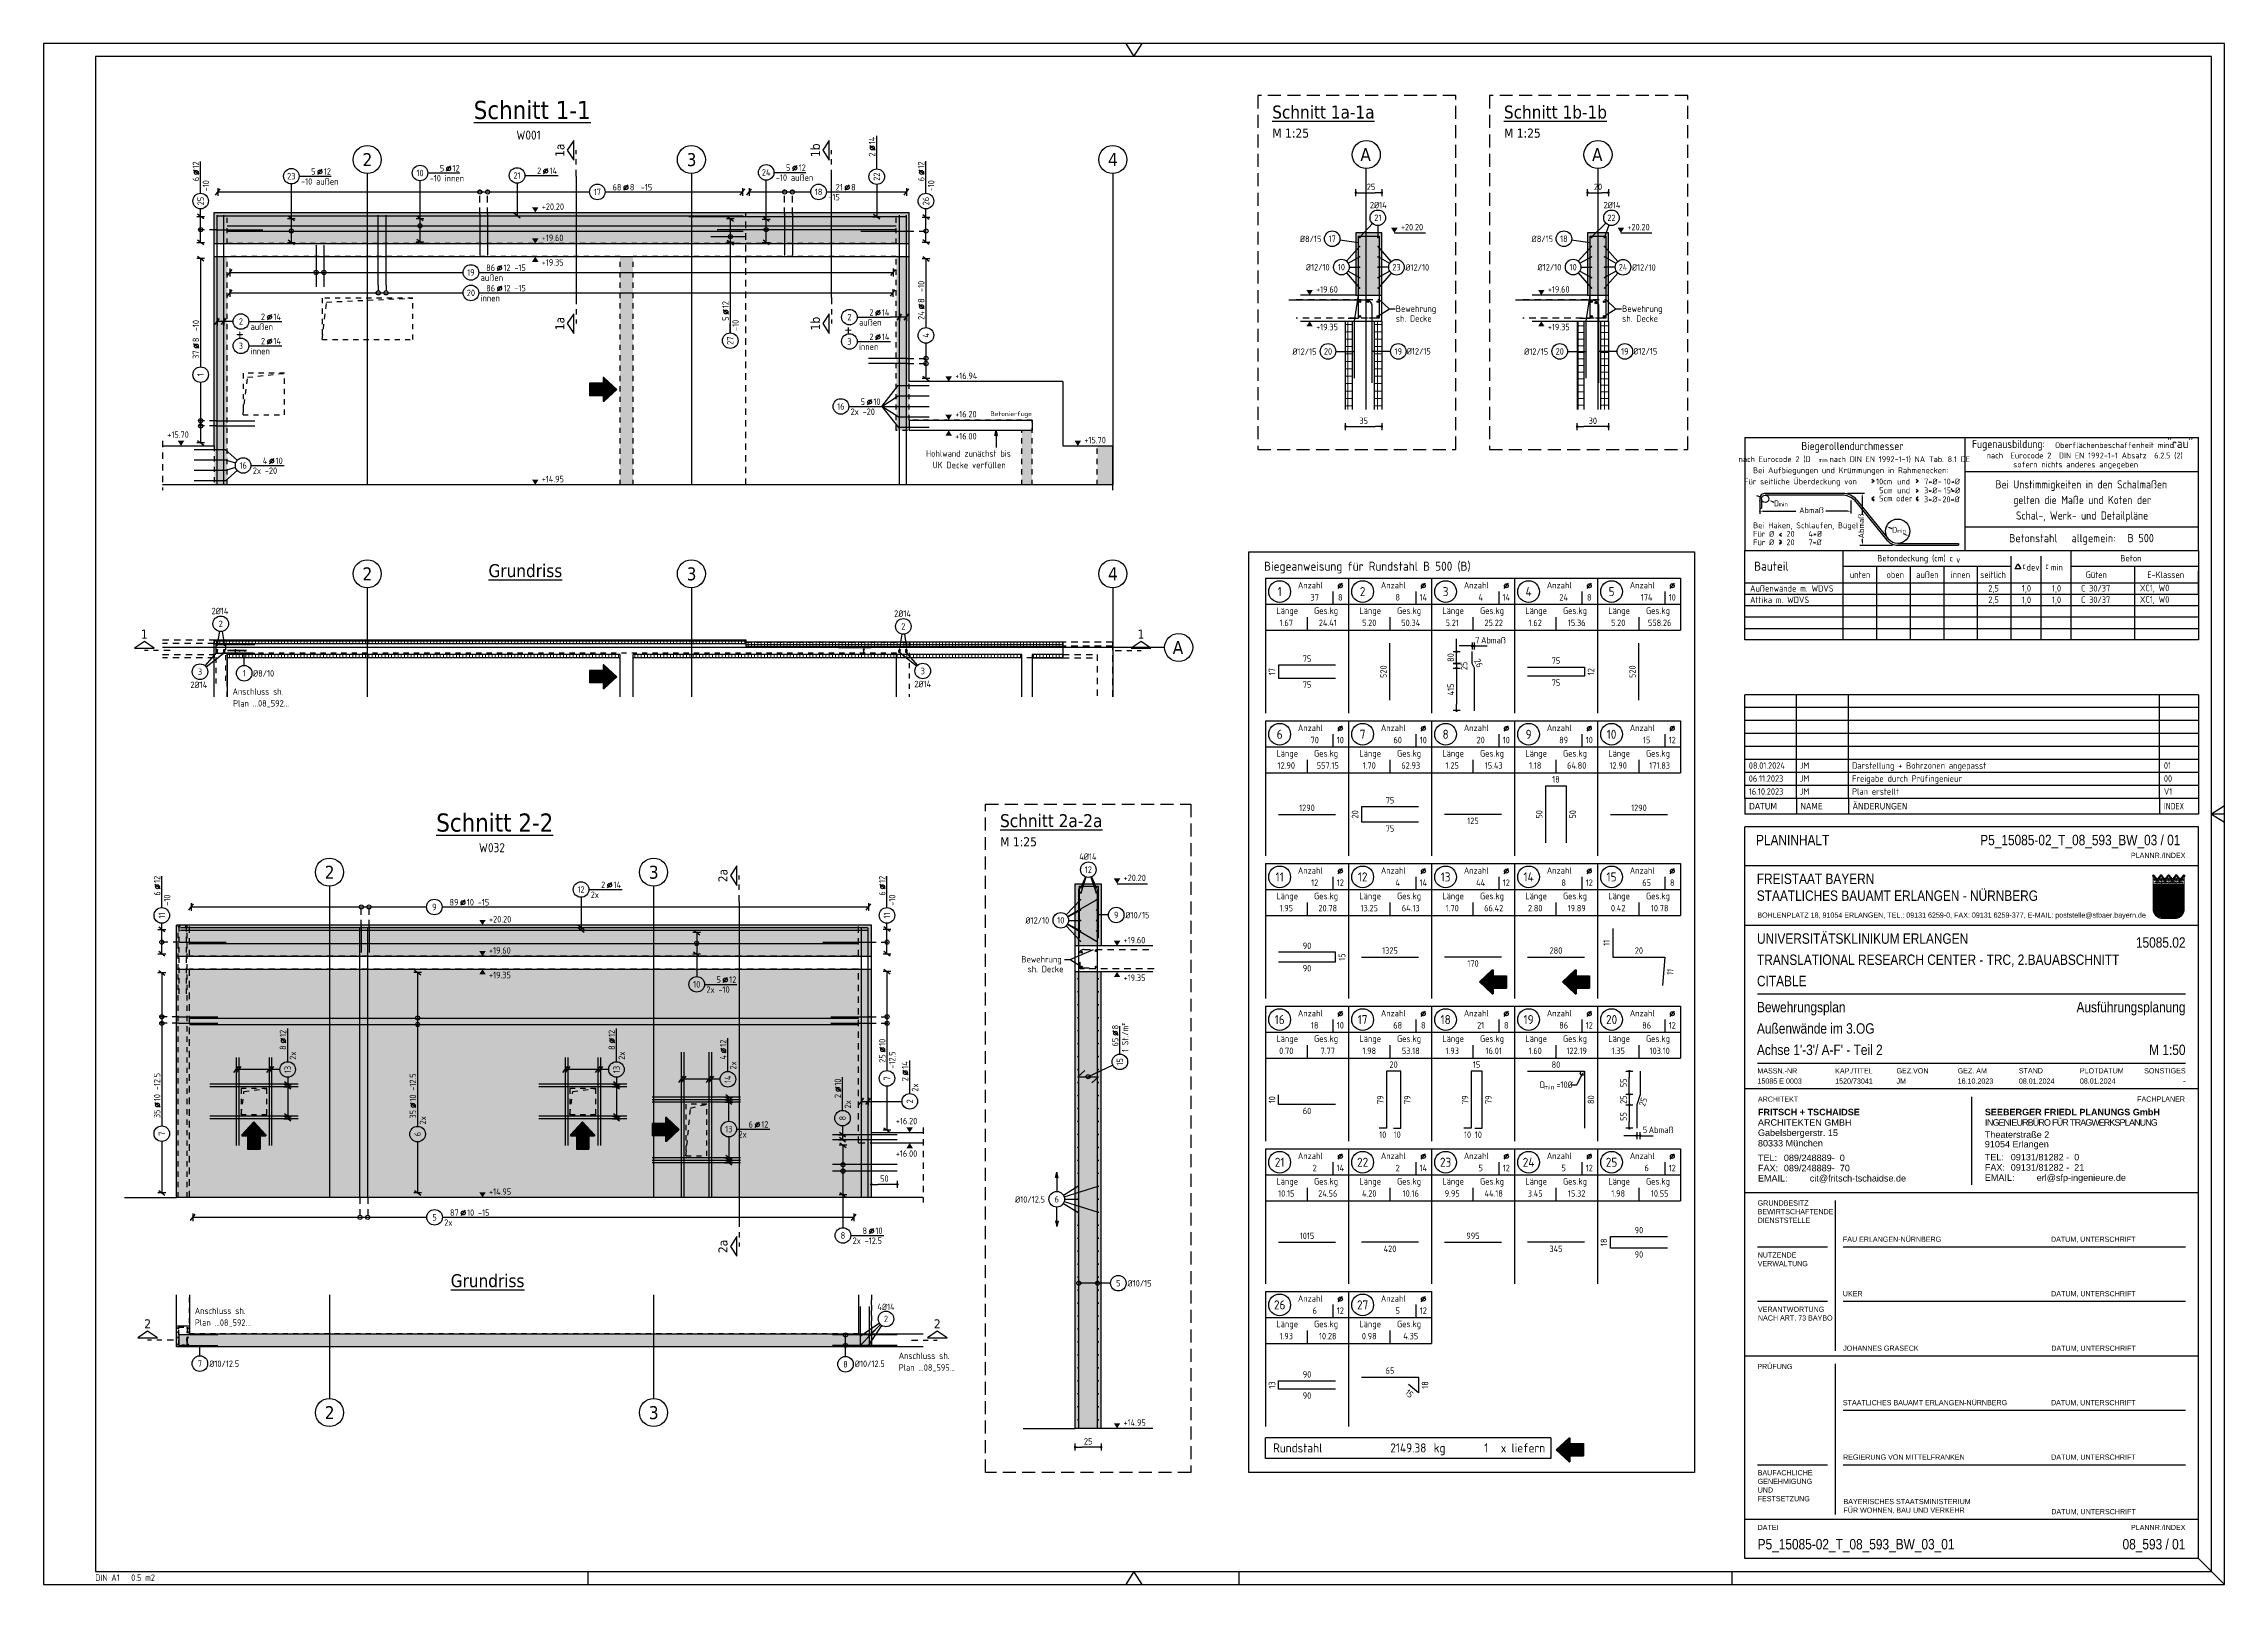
# Model space of a CAD drawing. Extents: x 0 to 58.7, y -9.4 to 29.7.
# Drawn here: x 0 to 42.05, y 0 to 29.7 of the extents above; entities that cross this region are included whole.
import ezdxf
from ezdxf.enums import TextEntityAlignment as Align

# ---------------------------------------------------------------- set-up
doc = ezdxf.new("R2010")
doc.units = 0
doc.header["$LTSCALE"] = 0.5
for name, pattern in [('AUSGEZOGEN', [1000.01, 1000, 0.01]), ('DASHDOTSMALL', [1.05, 0.5, -0.25, 0.05, -0.25]), ('DOT', [0.175, 0.05, -0.125]), ('HIDDEN', [0.375, 0.25, -0.125]), ('HIDDEN2', [0.187, 0.125, -0.062]), ('PUNKT', [0.175, 0.05, -0.125]), ('STRICHLINIE', [0.75, 0.5, -0.25]), ('STRICHPUNKT2', [0.55, 0.25, -0.125, 0.05, -0.125]), ('VERDECKT', [0.375, 0.25, -0.125])]:
    doc.linetypes.add(name, pattern=pattern)
for name, color, linetype in [('40 A Plankopf Text F+T', 7, 'Continuous'), ('ACHSEN', 7, 'Continuous'), ('AFU', 7, 'Continuous'), ('BET-ANS', 7, 'Continuous'), ('BETON', 7, 'Continuous'), ('DETAIL', 7, 'Continuous'), ('DRUEBER', 7, 'Continuous'), ('grau_dunkel', 7, 'Continuous'), ('grau_hell', 7, 'Continuous'), ('grau_mittel', 7, 'Continuous'), ('HILFE', 7, 'Continuous'), ('index', 7, 'Continuous'), ('koten', 7, 'Continuous'), ('MASSE', 7, 'Continuous'), ('OBJEKT', 7, 'Continuous'), ('RAHMEN', 7, 'Continuous'), ('RND', 7, 'Continuous'), ('RND_BILD', 7, 'Continuous'), ('SCHNITTE', 7, 'Continuous'), ('SFP_Achsen', 7, 'Continuous'), ('STEMPEL', 7, 'Continuous'), ('TEXT', 7, 'Continuous'), ('VERDECKT', 7, 'Continuous'), ('WBZ', 7, 'Continuous')]:
    doc.layers.add(name, color=color, linetype=linetype)
doc.layers.add('NOPLOT', color=7, linetype='Continuous', plot=False)
doc.layers.add('zila_01_rb_02_stb-fertig_05_schraff', color=144, linetype='Continuous', lineweight=9)
doc.styles.add('ERSTELLTER_STIL_3', font='arial.ttf')
doc.styles.add('ERSTELLTER_STIL_4', font='arialbd.ttf')
doc.styles.add('helv', font='tahoma.ttf')
doc.styles.add('plankopf_ArialN', font='ARIALN.TTF')
doc.styles.add('txt', font='isocp.shx')
doc.linetypes.add('AFU_50K', pattern='A,0.15,["/",Standard,S=0.2,R=0,X=-0.01,Y=-0.1],0.07,["/",Standard,S=0.2,R=0,X=-0.01,Y=-0.1],0.15', length=0.37)
doc.linetypes.add('AFU_50L', pattern='A,0.75,["/",Standard,S=0.2,R=0,X=-0.01,Y=-0.1],0.07,["/",Standard,S=0.2,R=0,X=-0.01,Y=-0.1],0.75', length=1.57)
doc.dimstyles.new('DOT_I', dxfattribs={"dimscale": 0.5, "dimtxt": 0.25, "dimasz": 0.25, "dimexe": 0.1, "dimexo": 0.3, "dimgap": 0.1, "dimtad": 1, "dimdec": 3, "dimzin": 3, "dimtxsty": 'txt', "dimblk": 'DOT', "dimblk1": 'DOT', "dimblk2": 'DOT', "dimsah": 1, "dimcen": 0.1, "dimse1": 1, "dimse2": 1, "dimazin": 0, "dimtfac": 1, "dimtdec": 4, "dimtix": 1, "dimtmove": 2, "dimatfit": 3, "dimfxl": 0, "dimtvp": 1, "dimtolj": 1, "dimtzin": 0, "dimarcsym": 0})
pattern_1 = [(0, (-322.07857, -163.97815), (8e-17, 0.254), [])]
pattern_2 = [(270, (-39.47793, 96.74467), (0.0625, -3e-17), []), (360, (-39.47793, 96.74467), (3e-17, 0.0625), [])]

msp = doc.modelspace()

# ---------------------------------------------------------------- texts
at = {"style": 'plankopf_ArialN'}
msp.add_text('PLANNR./INDEX', height=0.1, dxfattribs=at).set_placement((41.2986, 14.0021), align=Align.RIGHT)
at = {"layer": 'BET-ANS', "style": 'plankopf_ArialN'}
for s, p in [('PLANINHALT', (33.0187, 14.2477)), ('P5_15085-02_T_08_593_BW_03 / 01', (37.3422, 14.248)), ('P5_15085-02_T_08_593_BW_03_01', (33.05, 0.6744))]:
    msp.add_text(s, height=0.2, dxfattribs=at).set_placement(p)
at = {"layer": 'OBJEKT', "color": 6, "linetype": 'AUSGEZOGEN', "style": 'helv'}
for p in [(8.5789, 19.6656), (7.8496, 5.9787)]:
    msp.add_text('%%uGrundriss', height=0.25, dxfattribs=at).set_placement(p, align=Align.TOP_LEFT)
at = {"layer": 'RAHMEN', "color": 1, "linetype": 'Continuous', "style": 'txt', "width": 0.95}
for s, p in [('Biegerollendurchmesser', (34.8779, 21.8648)), ('Fugenausbildung:', (37.886, 21.9043)), ('Bei Unstimmigkeiten in den Schalmaßen', (39.2925, 21.125)), ('gelten die Maße und Koten der', (39.3095, 20.825)), ('Schal-, Werk- und Detailpläne', (39.3059, 20.525))]:
    msp.add_text(s, height=0.1575, dxfattribs=at).set_placement(p, align=Align.CENTER)
at = {"layer": 'RAHMEN', "color": 7, "linetype": 'Continuous', "style": 'txt'}
for s, p in [('Oberflächenbeschaffenheit mind.', (38.7845, 21.9043)), ('Bei Aufbiegungen und Krümmungen in Rahmenecken:', (32.9618, 21.4196)), ('nach  Eurocode 2  DIN EN 1992-1-1 Absatz  6.2.5 (2)', (37.4662, 21.7044)), ('sofern nichts anderes angegeben', (37.9795, 21.5312)), ('10cm', (35.335, 21.2034)), ('5cm', (35.3954, 21.0315)), ('und', (35.7393, 21.2034)), ('und', (35.7398, 21.0315)), ('3*%%C', (36.2595, 21.0315)), ('7*%%C', (36.261, 21.2034)), ('-', (36.521, 21.0315)), ('-', (36.5225, 21.2034)), ('10*%%C', (36.6374, 21.2034)), ('15*%%C', (36.6374, 21.0315)), ('D', (33.3646, 20.7822)), ('Abmaß', (33.8526, 20.6501)), ('5cm', (35.3944, 20.8756)), ('oder', (35.7191, 20.8756)), ('3*%%C', (36.2581, 20.8597)), ('-', (36.5196, 20.8597)), ('20*%%C', (36.6129, 20.8597)), ('Für %%C', (32.9637, 20.1939)), ('Bei Haken, Schlaufen, Bügel', (32.964, 20.3578)), ('20', (33.6057, 20.1939)), ('4*%%C', (34.0296, 20.1939)), ('D', (35.6418, 20.2717)), ('Für %%C', (32.9639, 20.0319)), ('20', (33.6059, 20.0319)), ('7*%%C', (34.0296, 20.0319))]:
    msp.add_text(s, height=0.1125, dxfattribs=at).set_placement(p)
msp.add_text('nach Eurocode 2 (D     nach DIN EN 1992-1-1) NA Tab. 8.1 DE', height=0.1125, dxfattribs=at).set_placement((34.914, 21.6338), align=Align.CENTER)
msp.add_text('Für seitliche Überdeckung von', height=0.1125, dxfattribs=at).set_placement((34.9627, 21.2034), align=Align.RIGHT)
msp.add_text('Abmaß', height=0.1125, rotation=90, dxfattribs=at).set_placement((35.1029, 20.1642))
at = {"layer": 'RAHMEN', "color": 1, "linetype": 'Continuous', "style": 'txt'}
for s, height, p in [('Betonstahl', 0.1575, (37.9007, 20.0891)), ('allgemein:', 0.1575, (39.1041, 20.0891)), ('B 500 ', 0.1575, (40.1828, 20.0891)), ('Betondeckung (cm) c', 0.125, (35.3563, 19.7182)), ('v', 0.125, (36.878, 19.6917)), ('Beton', 0.125, (40.0426, 19.7182)), ('Bauteil', 0.175, (32.9827, 19.5398)), ('c', 0.125, (38.1547, 19.5699)), ('dev', 0.125, (38.2362, 19.5435)), ('c', 0.125, (38.5969, 19.5699)), ('min', 0.125, (38.7055, 19.5435))]:
    msp.add_text(s, height=height, dxfattribs=at).set_placement(p)
at = {"layer": 'RND_BILD', "color": 7, "linetype": 'AUSGEZOGEN', "style": 'txt'}
for s, p in [('75', (24.3612, 17.8429)), ('75', (29.1612, 17.8063)), ('75', (24.3612, 17.3436)), ('75', (29.1612, 17.3803)), ('18', (29.1612, 15.5183)), ('75', (25.9612, 15.1149)), ('1290', (24.3612, 14.9683)), ('125', (27.5612, 14.7183)), ('1290', (30.7612, 14.9683)), ('75', (25.9612, 14.5716)), ('90', (24.3612, 12.3099)), ('1325', (25.9612, 12.2183)), ('280', (29.1612, 12.2183)), ('20', (30.7612, 12.2172)), ('90', (24.3612, 11.8766)), ('170', (27.5612, 11.9683)), ('20', (26.0308, 10.0183)), ('15', (27.6308, 10.0183)), ('80', (29.1612, 10.0183)), ('60', (24.3612, 9.1266)), ('10', (25.822, 8.6683)), ('10', (26.1005, 8.6683)), ('10', (27.4568, 8.6683)), ('10', (27.6656, 8.6683)), ('1015', (24.3612, 6.7183)), ('995', (27.5612, 6.7183)), ('90', (30.7612, 6.8283)), ('420', (25.9612, 6.4683)), ('345', (29.1612, 6.4683)), ('65', (25.9612, 4.1206)), ('90', (24.3612, 3.6388))]:
    msp.add_text(s, height=0.125, dxfattribs=at).set_placement(p, align=Align.MIDDLE)
for s, rotation, p in [('520', 90, (25.8362, 17.5933)), ('26', 295.15522, (27.6696, 17.7597)), ('520', 90, (30.6362, 17.5933)), ('17', 90, (23.6862, 17.5933)), ('12', 90, (29.8362, 17.5933)), ('20', 90, (25.2862, 14.8433)), ('50', 90, (28.8382, 14.8433)), ('50', 90, (29.4842, 14.8433)), ('11', 90, (30.1353, 12.3677)), ('15', 90, (25.0362, 12.0933)), ('11', 85, (31.3627, 11.8068)), ('10', 90, (23.6862, 9.3433)), ('79', 90, (25.7747, 9.3433)), ('79', 90, (26.2951, 9.3433)), ('79', 90, (27.4095, 9.3433)), ('79', 90, (27.8603, 9.3433)), ('80', 90, (29.8362, 9.3433)), ('25', 71.64807, (30.8411, 9.3024)), ('18', 90, (30.0862, 6.5933)), ('90', 360, (30.7612, 6.3583)), ('13', 90, (23.6862, 3.8433)), ('90', 360, (24.3612, 4.0477)), ('18', 90, (26.6362, 3.8433)), ('15', 319.53079, (26.3335, 3.6782))]:
    msp.add_text(s, height=0.125, rotation=rotation, dxfattribs=at).set_placement(p, align=Align.MIDDLE)
at = {"layer": 'SFP_Achsen', "color": 6, "linetype": 'AUSGEZOGEN', "style": 'helv'}
for s, p in [('2', (6.1499, 27.3388)), ('3', (12.3999, 27.3388)), ('4', (20.5249, 27.3388)), ('A', (25.3894, 27.4369)), ('A', (29.8575, 27.4369)), ('2', (6.1499, 19.354)), ('3', (12.3999, 19.354)), ('4', (20.5249, 19.354)), ('A', (21.772, 17.9354)), ('2', (5.4207, 13.6024)), ('3', (11.6707, 13.6024)), ('2', (5.4207, 3.1853)), ('3', (11.6707, 3.1853))]:
    msp.add_text(s, height=0.25, dxfattribs=at).set_placement(p)
at = {"layer": 'TEXT', "color": 5, "linetype": 'AUSGEZOGEN', "style": 'helv'}
for s, p in [('%%USchnitt 1-1', (8.2936, 28.2469)), ('%%USchnitt 2-2', (7.571, 14.5104))]:
    msp.add_text(s, height=0.35, dxfattribs=at).set_placement(p)
at = {"layer": 'TEXT', "color": 6, "linetype": 'AUSGEZOGEN', "style": 'helv'}
for s, p in [('%%USchnitt 1a-1a', (23.6903, 28.2565)), ('%%USchnitt 1b-1b', (28.1583, 28.2565)), ('%%USchnitt 2a-2a', (18.4421, 14.5966))]:
    msp.add_text(s, height=0.25, dxfattribs=at).set_placement(p)
at = {"layer": 'TEXT', "color": 1, "linetype": 'AUSGEZOGEN'}
for s, height, style, p in [('W001', 0.175, 'txt', (9.1152, 27.8495)), ('M 1:25', 0.175, 'helv', (23.6937, 27.8868)), ('M 1:25', 0.175, 'helv', (28.1617, 27.8868)), ('Biegeanweisung für Rundstahl B 500 (B)', 0.175, 'txt', (23.5332, 19.5392)), ('Anschluss sh.', 0.125, 'txt', (3.6432, 17.1489)), ('Plan ...08_592...', 0.125, 'txt', (3.6532, 16.9208)), ('M 1:25', 0.175, 'helv', (18.4456, 14.2269)), ('W032', 0.175, 'txt', (8.3927, 14.113)), ('Anschluss sh.', 0.125, 'txt', (2.9149, 5.2115)), ('Plan ...08_592...', 0.125, 'txt', (2.9163, 4.9835)), ('Anschluss sh.', 0.125, 'txt', (16.4875, 4.345)), ('Plan ...08_595...', 0.125, 'txt', (16.4889, 4.117))]:
    msp.add_text(s, height=height, dxfattribs=dict(at, style=style)).set_placement(p)
at = {"layer": 'TEXT', "color": 7, "linetype": 'AUSGEZOGEN', "style": 'txt'}
for s, height, p in [('2%%C14', 0.125, (25.574, 26.5253)), ('2%%C14', 0.125, (30.0798, 26.5253)), ('%%C8/15', 0.125, (24.2237, 25.8734)), ('%%C8/15', 0.125, (28.6918, 25.8734)), ('%%C12/10', 0.125, (24.3392, 25.3262)), ('%%C12/10', 0.125, (26.2585, 25.324)), ('%%C12/10', 0.125, (28.8073, 25.3262)), ('%%C12/10', 0.125, (30.6266, 25.324)), ('sh. Decke', 0.125, (26.0739, 24.3384)), ('Bewehrung', 0.125, (26.0739, 24.5275)), ('sh. Decke', 0.125, (30.4379, 24.3384)), ('Bewehrung', 0.125, (30.4379, 24.5275)), ('%%C12/15', 0.125, (24.0803, 23.7007)), ('%%C12/15', 0.125, (26.2843, 23.707)), ('%%C12/15', 0.125, (28.5483, 23.7007)), ('%%C12/15', 0.125, (30.6523, 23.707)), ('Hohlwand zunächst bis', 0.125, (17.0129, 21.7368)), ('UK Decke verfüllen', 0.125, (17.1396, 21.5148)), ('min', 0.08016, (34.2237, 21.6361)), ('min', 0.08016, (33.4552, 20.7808)), ('min', 0.08016, (35.7324, 20.2704)), ('unten', 0.125, (34.8288, 19.4)), ('oben', 0.125, (35.5363, 19.4)), ('außen', 0.125, (36.1077, 19.4)), ('innen', 0.125, (36.7743, 19.4)), ('seitlich', 0.125, (37.342, 19.4)), ('Güten', 0.125, (39.3763, 19.4)), ('E-Klassen', 0.125, (40.5639, 19.4)), ('Außenwände m. WDVS', 0.125, (32.9044, 19.1359)), ('Attika m. WDVS', 0.125, (32.9044, 18.9159)), ('2,5', 0.125, (37.4976, 19.1378)), ('2,5', 0.125, (37.4976, 18.9178)), ('1,0', 0.125, (38.1454, 19.1378)), ('1,0', 0.125, (38.1454, 18.9178)), ('1,0', 0.125, (38.7247, 19.1378)), ('1,0', 0.125, (38.7247, 18.9178)), ('C 30/37', 0.125, (39.2855, 19.1378)), ('C 30/37', 0.125, (39.2855, 18.9178)), ('XC1, W0', 0.125, (40.4216, 19.1446)), ('XC1, W0', 0.125, (40.4216, 18.9246)), ('2%%C14', 0.125, (3.2384, 18.7004)), ('2%%C14', 0.125, (16.4002, 18.6504)), ('Abmaß', 0.125, (27.7176, 18.1384)), ('2%%C14', 0.125, (2.8308, 17.2779)), ('%%C8/10', 0.125, (4.0374, 17.498)), ('2%%C14', 0.125, (16.7884, 17.2929)), ('4%%C14', 0.125, (19.9698, 13.9662)), ('%%C12/10', 0.125, (18.9318, 12.7357)), ('%%C10/15', 0.125, (20.8596, 12.8382)), ('Bewehrung', 0.125, (18.8537, 11.9879)), ('sh. Decke', 0.125, (18.9744, 11.7987)), ('D   =10%%C', 0.125, (28.8493, 9.5699)), ('Abmaß', 0.125, (30.9494, 8.6993)), ('%%C10/12.5', 0.125, (18.7322, 7.3581)), ('%%C10/15', 0.125, (20.9006, 5.7409)), ('4%%C14', 0.125, (16.0766, 5.2864)), ('%%C10/12.5', 0.125, (3.1929, 4.1905)), ('%%C10/12.5', 0.125, (15.6419, 4.1905))]:
    msp.add_text(s, height=height, dxfattribs=at).set_placement(p)
at = {"layer": 'TEXT', "color": 6, "linetype": 'AUSGEZOGEN', "style": 'txt'}
for p in [(3.8818, 24.0142), (15.6146, 24.0987)]:
    msp.add_text('+', height=0.25, rotation=90, dxfattribs=at).set_placement(p)
at = {"layer": 'TEXT', "color": 102, "linetype": 'AUSGEZOGEN', "style": 'txt'}
for s, p in [('Betonierfuge', (18.2554, 22.5195)), ('min', (28.9327, 9.5402))]:
    msp.add_text(s, height=0.09, dxfattribs=at).set_placement(p)
at = {"layer": 'TEXT', "color": 1, "style": 'txt'}
msp.add_text('"rau"', height=0.175, dxfattribs=at).set_placement((40.9494, 21.9039))

# ---------------------------------------------------------------- blocks, each defined once
blk = doc.blocks.new('Bundeslandwappen')
at = {"lineweight": 9, "true_color": 0xffffff}
for points in [[(-5.75, 16.5), (-5.98, 16.5), (-5.98, 16.29), (-5.75, 16.29)], [(-5.09, 15.68), (-5.31, 15.68), (-5.31, 15.47), (-5.09, 15.47)], [(-3.49, 15.68), (-3.71, 15.68), (-3.71, 15.47), (-3.49, 15.47)], [(-2.82, 16.5), (-3.05, 16.5), (-3.05, 16.29), (-2.82, 16.29)], [(-2.15, 15.68), (-2.38, 15.68), (-2.38, 15.47), (-2.15, 15.47)], [(-0.56, 15.68), (-0.78, 15.68), (-0.78, 15.47), (-0.56, 15.47)], [(0.11, 16.5), (-0.11, 16.5), (-0.11, 16.29), (0.11, 16.29)], [(0.78, 15.68), (0.56, 15.68), (0.56, 15.47), (0.78, 15.47)], [(2.38, 15.68), (2.15, 15.68), (2.15, 15.47), (2.38, 15.47)], [(3.05, 16.5), (2.82, 16.5), (2.82, 16.29), (3.05, 16.29)], [(3.71, 15.68), (3.49, 15.68), (3.49, 15.47), (3.71, 15.47)], [(5.31, 15.68), (5.09, 15.68), (5.09, 15.47), (5.31, 15.47)], [(5.98, 16.5), (5.75, 16.5), (5.75, 16.29), (5.98, 16.29)]]:
    blk.add_hatch(color=7, dxfattribs=at).paths.add_polyline_path(points)
at = {"true_color": 0xffffff}
for points in [[(-5.34, 12.59), (-5.7, 12.59), (-5.7, 12.19), (-5.07, 11.96)], [(-3.57, 8.42), (-5.7, 9.18), (-5.7, 6.17), (-2.07, 4.88)], [(-1.42, 10.67), (-5.07, 11.96), (-3.57, 8.42), (0.08, 7.13)], [(0.86, 12.59), (-2.24, 12.59), (-1.42, 10.67), (2.23, 9.38)], [(3.96, 12.59), (1.66, 12.59), (4.37, 11.63)], [(5.7, 8.15), (2.23, 9.38), (3.73, 5.84), (5.7, 5.14)], [(5.7, 11.16), (4.37, 11.63), (5.7, 8.5)], [(-5.7, 6.14), (-5.7, 3.7, 0.041392), (-5.65, 3.14), (-4.21, 2.63)], [(-0.56, 1.34), (-4.21, 2.63), (-3.29, 0.45, 0.073774), (-2.3, 0.3), (-0.12, 0.3)], [(1.58, 3.59), (-2.07, 4.88), (-0.56, 1.34), (2.36, 0.3, 0.043654), (2.95, 0.36)], [(3.73, 5.84), (0.08, 7.13), (1.58, 3.59), (5.23, 2.29)]]:
    blk.add_hatch(color=7, dxfattribs=at).paths.add_polyline_path(points)
at = {"lineweight": 9}
h = blk.add_hatch(dxfattribs=at)
h.set_pattern_fill('ANSI31', color=256, scale=0.08, angle=315, style=0)
h.set_pattern_definition(pattern_1)
h.paths.add_polyline_path([(-5.07, 11.96), (-5.7, 12.19), (-5.7, 9.18), (-3.57, 8.42)])
h = blk.add_hatch(dxfattribs=at)
h.set_pattern_fill('ANSI31', color=256, scale=0.08, angle=315, style=0)
h.set_pattern_definition(pattern_1)
h.paths.add_polyline_path([(-2.24, 12.59), (-5.34, 12.59), (-5.07, 11.96), (-1.42, 10.67)])
h = blk.add_hatch(dxfattribs=at)
h.set_pattern_fill('ANSI31', color=256, scale=0.08, angle=315, style=0)
h.set_pattern_definition(pattern_1)
h.paths.add_polyline_path([(0.08, 7.13), (-3.57, 8.42), (-2.07, 4.88), (1.58, 3.59)])
h = blk.add_hatch(dxfattribs=at)
h.set_pattern_fill('ANSI31', color=256, scale=0.08, angle=315, style=0)
h.set_pattern_definition(pattern_1)
h.paths.add_polyline_path([(2.23, 9.38), (-1.42, 10.67), (0.08, 7.13), (3.73, 5.84)])
h = blk.add_hatch(dxfattribs=at)
h.set_pattern_fill('ANSI31', color=256, scale=0.08, angle=315, style=0)
h.set_pattern_definition(pattern_1)
h.paths.add_polyline_path([(4.37, 11.63), (1.66, 12.59), (0.86, 12.59), (2.23, 9.38), (5.7, 8.15), (5.7, 8.5)])
h = blk.add_hatch(dxfattribs=at)
h.set_pattern_fill('ANSI31', color=256, scale=0.08, angle=315, style=0)
h.set_pattern_definition(pattern_1)
h.paths.add_polyline_path([(5.7, 12.59), (3.96, 12.59), (4.37, 11.63), (5.7, 11.16)])
h = blk.add_hatch(dxfattribs=at)
h.set_pattern_fill('ANSI31', color=256, scale=0.08, angle=315, style=0)
h.set_pattern_definition(pattern_1)
h.paths.add_polyline_path([(-2.07, 4.88), (-5.7, 6.17), (-5.7, 6.14), (-4.21, 2.63), (-0.56, 1.34)])
h = blk.add_hatch(dxfattribs=at)
h.set_pattern_fill('ANSI31', color=256, scale=0.08, angle=315, style=0)
h.set_pattern_definition(pattern_1)
h.paths.add_polyline_path([(-4.21, 2.63), (-5.65, 3.14, 0.285055), (-3.29, 0.45)])
h = blk.add_hatch(dxfattribs=at)
h.set_pattern_fill('ANSI31', color=256, scale=0.08, angle=315, style=0)
h.set_pattern_definition(pattern_1)
h.paths.add_polyline_path([(-0.56, 1.34), (-0.12, 0.3), (2.3, 0.3, 0.004354), (2.36, 0.3)])
h = blk.add_hatch(dxfattribs=at)
h.set_pattern_fill('ANSI31', color=256, scale=0.08, angle=315, style=0)
h.set_pattern_definition(pattern_1)
h.paths.add_polyline_path([(5.31, 2.11), (5.23, 2.29), (1.58, 3.59), (2.95, 0.36, 0.22704)])
h = blk.add_hatch(dxfattribs=at)
h.set_pattern_fill('ANSI31', color=256, scale=0.08, angle=315, style=0)
h.set_pattern_definition(pattern_1)
h.paths.add_polyline_path([(5.7, 5.14), (3.73, 5.84), (5.23, 2.29), (5.37, 2.24, 0.111178), (5.7, 3.7)])
for p, q in [((-6, 16.1), (-6, 3.7)), ((-6, 13.29), (6, 13.29)), ((-6, 12.94), (6, 12.94)), ((-5.7, 12.59), (-5.7, 3.7)), ((-5.7, 12.59), (5.7, 12.59)), ((-5.7, 12.19), (5.7, 8.15)), ((-5.7, 9.18), (5.7, 5.14)), ((-5.64, 14.97), (-5.64, 15.18)), ((-5.61, 16.59), (-5.62, 16.68)), ((-5.34, 12.59), (-0.12, 0.3)), ((-5.33, 15.19), (-5.33, 15.05)), ((-4.68, 14.54), (-5.26, 14.54)), ((-4.12, 14.54), (-3.54, 14.54)), ((-3.47, 15.19), (-3.47, 15.05)), ((-3.36, 13.9), (-2.93, 14.17)), ((-2.93, 13.63), (-3.36, 13.9)), ((-3.19, 16.59), (-3.18, 16.67)), ((-3.16, 14.97), (-3.16, 15.18)), ((-2.93, 15.58), (-2.93, 14.47)), ((-2.93, 14.17), (-2.5, 13.9)), ((-2.5, 13.9), (-2.93, 13.63)), ((-2.71, 14.97), (-2.71, 15.18)), ((-2.68, 16.59), (-2.69, 16.67)), ((-2.4, 15.19), (-2.4, 15.05)), ((-1.74, 14.54), (-2.32, 14.54)), ((-2.24, 12.59), (2.95, 0.36)), ((-1.19, 14.54), (-0.61, 14.54)), ((-0.54, 15.19), (-0.54, 15.05)), ((0, 14.17), (-0.43, 13.9)), ((-0.43, 13.9), (0, 13.63)), ((-0.25, 16.59), (-0.24, 16.67)), ((-0.22, 14.97), (-0.22, 15.18)), ((0, 15.58), (0, 14.47)), ((0.43, 13.9), (0, 14.17)), ((0, 13.63), (0.43, 13.9)), ((0.22, 14.97), (0.22, 15.18)), ((0.25, 16.59), (0.24, 16.67)), ((0.54, 15.19), (0.54, 15.05)), ((1.19, 14.54), (0.61, 14.54)), ((0.86, 12.59), (5.31, 2.11)), ((1.66, 12.59), (5.7, 11.16)), ((1.74, 14.54), (2.32, 14.54)), ((2.4, 15.19), (2.4, 15.05)), ((2.93, 14.17), (2.5, 13.9)), ((2.5, 13.9), (2.93, 13.63)), ((2.68, 16.59), (2.69, 16.67)), ((2.71, 14.97), (2.71, 15.18)), ((2.93, 15.58), (2.93, 14.47)), ((3.36, 13.9), (2.93, 14.17)), ((2.93, 13.63), (3.36, 13.9)), ((3.16, 14.97), (3.16, 15.18)), ((3.19, 16.59), (3.18, 16.67)), ((3.47, 15.19), (3.47, 15.05)), ((4.12, 14.54), (3.54, 14.54)), ((3.96, 12.59), (5.7, 8.5)), ((4.68, 14.54), (5.26, 14.54)), ((5.33, 15.19), (5.33, 15.05)), ((5.61, 16.59), (5.62, 16.68)), ((5.64, 14.97), (5.64, 15.18)), ((5.7, 3.7), (5.7, 12.59)), ((6, 3.7), (6, 16.1)), ((-5.7, 6.17), (5.37, 2.24)), ((-5.7, 6.14), (-3.29, 0.45)), ((-5.66, 3.14), (2.36, 0.3)), ((-2.3, 0.3), (2.3, 0.3)), ((-2.3, 0), (2.3, 0))]:
    blk.add_line(p, q, dxfattribs=at)
for points in [[(-5.75, 16.29), (-5.98, 16.29), (-5.98, 16.5), (-5.75, 16.5)], [(-5.09, 15.47), (-5.31, 15.47), (-5.31, 15.68), (-5.09, 15.68)], [(-4.07, 13.71), (-4.83, 13.71), (-4.83, 14.1), (-4.07, 14.1)], [(-3.71, 15.47), (-3.49, 15.47), (-3.49, 15.68), (-3.71, 15.68)], [(-2.82, 16.29), (-3.05, 16.29), (-3.05, 16.5), (-2.82, 16.5)], [(-2.15, 15.47), (-2.38, 15.47), (-2.38, 15.68), (-2.15, 15.68)], [(-1.8, 13.71), (-1.04, 13.71), (-1.04, 14.1), (-1.8, 14.1)], [(-0.78, 15.47), (-0.56, 15.47), (-0.56, 15.68), (-0.78, 15.68)], [(0.11, 16.29), (-0.11, 16.29), (-0.11, 16.5), (0.11, 16.5)], [(0.78, 15.47), (0.56, 15.47), (0.56, 15.68), (0.78, 15.68)], [(1.8, 13.71), (1.04, 13.71), (1.04, 14.1), (1.8, 14.1)], [(2.15, 15.47), (2.38, 15.47), (2.38, 15.68), (2.15, 15.68)], [(3.05, 16.29), (2.82, 16.29), (2.82, 16.5), (3.05, 16.5)], [(3.71, 15.47), (3.49, 15.47), (3.49, 15.68), (3.71, 15.68)], [(4.07, 13.71), (4.83, 13.71), (4.83, 14.1), (4.07, 14.1)], [(5.09, 15.47), (5.31, 15.47), (5.31, 15.68), (5.09, 15.68)], [(5.75, 16.29), (5.98, 16.29), (5.98, 16.5), (5.75, 16.5)]]:
    blk.add_lwpolyline(points, close=True, dxfattribs=at)
for centre in [(-5.28, 13.9), (-3.71, 13.9), (-2.2, 13.9), (-0.68, 13.9), (0.68, 13.9), (2.2, 13.9), (3.71, 13.9), (5.28, 13.9)]:
    blk.add_circle(centre, 0.123, dxfattribs=at)
for centre, radius, start, end in [((-2.93, 16.58), 0.264, 24.0166, 155.34093), ((0, 16.58), 0.264, 24.0166, 155.34093), ((2.93, 16.58), 0.264, 24.0166, 155.34093), ((-5.89, 16.45), 0.362, 44.66814, 253.11831), ((-5.67, 16.67), 0.05, 6.6615, 44.66814), ((-5.49, 15.18), 0.157, 3.2756, 179.55206), ((-5.19, 14.99), 0.453, 182.83284, 261.30427), ((-5.56, 16.59), 0.05, 186.6615, 265.62087), ((-5.42, 15.99), 0.179, 74.78828, 15.13561), ((-5.59, 16.26), 0.281, 346.02321, 85.62087), ((-5.36, 16.21), 0.05, 254.78828, 346.02321), ((-5.26, 15.23), 0.191, 249.63581, 3.08566), ((-5.2, 16.05), 0.05, 93.06329, 195.13561), ((-5.19, 15.87), 0.224, 350.95424, 93.06329), ((-5.02, 15.24), 0.05, 82.94673, 183.08566), ((-4.99, 15.54), 0.249, 262.94673, 77.88554), ((-4.92, 15.83), 0.05, 170.95424, 257.88554), ((-4.62, 14.89), 0.224, 71.40005, 0), ((-4.71, 14.85), 0.312, 275.96495, 353.97732), ((-4.4, 15.24), 0.208, 317.07745, 222.92255), ((-4.18, 14.89), 0.224, 180, 108.59995), ((-4.09, 14.85), 0.312, 186.02268, 264.03505), ((-3.81, 15.54), 0.249, 102.11446, 277.05327), ((-3.88, 15.83), 0.05, 282.11446, 9.04576), ((-3.61, 15.87), 0.224, 86.93671, 189.04576), ((-3.78, 15.24), 0.05, 356.91434, 97.05327), ((-3.54, 15.23), 0.191, 176.91434, 290.36419), ((-3.6, 16.05), 0.05, 344.86439, 86.93671), ((-3.38, 15.99), 0.179, 164.86439, 105.21172), ((-3.61, 14.99), 0.453, 278.69573, 357.16716), ((-3.21, 16.26), 0.281, 94.37913, 193.97679), ((-3.44, 16.21), 0.05, 193.97679, 285.21172), ((-3.31, 15.18), 0.157, 0.44794, 176.7244), ((-3.24, 16.59), 0.05, 274.37913, 353.3385), ((-3.13, 16.67), 0.05, 155.22882, 173.3385), ((-2.55, 15.18), 0.157, 3.2756, 179.55206), ((-2.26, 14.99), 0.453, 182.83284, 261.30427), ((-2.74, 16.66), 0.05, 6.6615, 24.0166), ((-2.63, 16.59), 0.05, 186.6615, 265.62087), ((-2.49, 15.99), 0.179, 74.78828, 15.13561), ((-2.65, 16.26), 0.281, 346.02321, 85.62087), ((-2.43, 16.21), 0.05, 254.78828, 346.02321), ((-2.33, 15.23), 0.191, 249.63581, 3.08566), ((-2.27, 16.05), 0.05, 93.06329, 195.13561), ((-2.26, 15.87), 0.224, 350.95424, 93.06329), ((-2.09, 15.24), 0.05, 82.94673, 183.08566), ((-2.05, 15.54), 0.249, 262.94673, 77.88554), ((-1.99, 15.83), 0.05, 170.95424, 257.88554), ((-1.69, 14.89), 0.224, 71.40005, 0), ((-1.78, 14.85), 0.312, 275.96495, 353.97732), ((-1.47, 15.24), 0.208, 317.07745, 222.92255), ((-1.24, 14.89), 0.224, 180, 108.59995), ((-1.16, 14.85), 0.312, 186.02268, 264.03505), ((-0.88, 15.54), 0.249, 102.11446, 277.05327), ((-0.94, 15.83), 0.05, 282.11446, 9.04576), ((-0.67, 15.87), 0.224, 86.93671, 189.04576), ((-0.84, 15.24), 0.05, 356.91434, 97.05327), ((-0.6, 15.23), 0.191, 176.91434, 290.36419), ((-0.66, 16.05), 0.05, 344.86439, 86.93671), ((-0.44, 15.99), 0.179, 164.86439, 105.21172), ((-0.68, 14.99), 0.453, 278.69573, 357.16716), ((-0.28, 16.26), 0.281, 94.37913, 193.97679), ((-0.5, 16.21), 0.05, 193.97679, 285.21172), ((-0.38, 15.18), 0.157, 0.44794, 176.7244), ((-0.3, 16.59), 0.05, 274.37913, 353.3385), ((-0.19, 16.67), 0.05, 155.22882, 173.3385), ((0.38, 15.18), 0.157, 3.2756, 179.55206), ((0.68, 14.99), 0.453, 182.83284, 261.30427), ((0.19, 16.66), 0.05, 6.6615, 24.0166), ((0.3, 16.59), 0.05, 186.6615, 265.62087), ((0.44, 15.99), 0.179, 74.78828, 15.13561), ((0.28, 16.26), 0.281, 346.02321, 85.62087), ((0.5, 16.21), 0.05, 254.78828, 346.02321), ((0.6, 15.23), 0.191, 249.63581, 3.08566), ((0.66, 16.05), 0.05, 93.06329, 195.13561), ((0.67, 15.87), 0.224, 350.95424, 93.06329), ((0.84, 15.24), 0.05, 82.94673, 183.08566), ((0.88, 15.54), 0.249, 262.94673, 77.88554), ((0.94, 15.83), 0.05, 170.95424, 257.88554), ((1.24, 14.89), 0.224, 71.40005, 0), ((1.16, 14.85), 0.312, 275.96495, 353.97732), ((1.47, 15.24), 0.208, 317.07745, 222.92255), ((1.69, 14.89), 0.224, 180, 108.59995), ((1.78, 14.85), 0.312, 186.02268, 264.03505), ((2.05, 15.54), 0.249, 102.11446, 277.05327), ((1.99, 15.83), 0.05, 282.11446, 9.04576), ((2.26, 15.87), 0.224, 86.93671, 189.04576), ((2.09, 15.24), 0.05, 356.91434, 97.05327), ((2.33, 15.23), 0.191, 176.91434, 290.36419), ((2.27, 16.05), 0.05, 344.86439, 86.93671), ((2.49, 15.99), 0.179, 164.86439, 105.21172), ((2.26, 14.99), 0.453, 278.69573, 357.16716), ((2.65, 16.26), 0.281, 94.37913, 193.97679), ((2.43, 16.21), 0.05, 193.97679, 285.21172), ((2.55, 15.18), 0.157, 0.44794, 176.7244), ((2.63, 16.59), 0.05, 274.37913, 353.3385), ((2.74, 16.67), 0.05, 155.22882, 173.3385), ((3.31, 15.18), 0.157, 3.2756, 179.55206), ((3.61, 14.99), 0.453, 182.83284, 261.30427), ((3.13, 16.66), 0.05, 6.6615, 24.0166), ((3.24, 16.59), 0.05, 186.6615, 265.62087), ((3.38, 15.99), 0.179, 74.78828, 15.13561), ((3.21, 16.26), 0.281, 346.02321, 85.62087), ((3.44, 16.21), 0.05, 254.78828, 346.02321), ((3.54, 15.23), 0.191, 249.63581, 3.08566), ((3.6, 16.05), 0.05, 93.06329, 195.13561), ((3.61, 15.87), 0.224, 350.95424, 93.06329), ((3.78, 15.24), 0.05, 82.94673, 183.08566), ((3.81, 15.54), 0.249, 262.94673, 77.88554), ((3.88, 15.83), 0.05, 170.95424, 257.88554), ((4.18, 14.89), 0.224, 71.40005, 0), ((4.09, 14.85), 0.312, 275.96495, 353.97732), ((4.4, 15.24), 0.208, 317.07745, 222.92255), ((4.62, 14.89), 0.224, 180, 108.59995), ((4.71, 14.85), 0.312, 186.02268, 264.03505), ((4.99, 15.54), 0.249, 102.11446, 277.05327), ((4.92, 15.83), 0.05, 282.11446, 9.04576), ((5.19, 15.87), 0.224, 86.93671, 189.04576), ((5.02, 15.24), 0.05, 356.91434, 97.05327), ((5.26, 15.23), 0.191, 176.91434, 290.36419), ((5.2, 16.05), 0.05, 344.86439, 86.93671), ((5.42, 15.99), 0.179, 164.86439, 105.21172), ((5.19, 14.99), 0.453, 278.69573, 357.16716), ((5.59, 16.26), 0.281, 94.37913, 193.97679), ((5.36, 16.21), 0.05, 193.97679, 285.21172), ((5.49, 15.18), 0.157, 0.44794, 176.7244), ((5.56, 16.59), 0.05, 274.37913, 353.3385), ((5.67, 16.67), 0.05, 135.33186, 173.3385), ((5.89, 16.45), 0.362, 286.88169, 135.33186), ((-2.3, 3.7), 3.7, 180, 270), ((-2.3, 3.7), 3.4, 180, 270), ((2.3, 3.7), 3.7, 270, 0), ((2.3, 3.7), 3.4, 270, 0)]:
    blk.add_arc(centre, radius, start, end, dxfattribs=at)
blk = doc.blocks.new('Plankopf_PU')
for p, q in [((-18.5, 25.4), (-18.5, 27.7)), ((-1, 27.7), (-18.5, 27.7)), ((-1, 27.7), (-18.5, 27.7)), ((-1, 25.4), (-1, 27.7)), ((-1, 25.4), (-18.5, 25.4)), ((-1, 25.4), (-18.5, 25.4)), ((-18.5, 19.1), (-18.5, 25.4)), ((-1, 19.1), (-1, 25.4)), ((-1.5, 22.75), (-18, 22.75)), ((-18, 20.1), (-1.5, 20.1)), ((-18.5, 15.1), (-18.5, 19.1)), ((-1, 19.1), (-18.5, 19.1)), ((-9.75, 18.8), (-9.75, 15.4)), ((-1, 15.1), (-1, 19.1)), ((-1, 15.1), (-18.5, 15.1)), ((-1, 15.1), (-18.5, 15.1)), ((-18.5, 8.8), (-18.5, 15.1)), ((-15, 9), (-15, 14.8)), ((-1, 8.8), (-1, 15.1)), ((-15.3, 13), (-18, 13)), ((-1.5, 13), (-14.7, 13)), ((-15.3, 10.9), (-18, 10.9)), ((-1.5, 10.9), (-14.7, 10.9)), ((-18.5, 2.5), (-18.5, 8.8)), ((-1, 8.8), (-18.5, 8.8)), ((-15, 2.7), (-15, 8.5)), ((-1, 2.5), (-1, 8.8)), ((-1.5, 6.7), (-14.7, 6.7)), ((-15.3, 4.6), (-18, 4.6)), ((-1.5, 4.6), (-14.7, 4.6)), ((-1, 2.5), (-18.5, 2.5)), ((-18.5, 1), (-18.5, 2.5)), ((-1, 2.5), (-18.5, 2.5)), ((-1, 1), (-1, 2.5)), ((-1, 1), (-18.5, 1))]:
    blk.add_line(p, q)
at = {"xscale": 0.1, "yscale": 0.1, "zscale": 0.1}
blk.add_blockref('Bundeslandwappen', (-2.148, 25.669), dxfattribs=at)
at = {"linetype": 'AUSGEZOGEN', "lineweight": 35, "style": 'plankopf_ArialN'}
for s, height, p in [('FREISTAAT BAYERN', 0.4, (-18.032, 27.401)), ('PRÜFUNG', 0.2, (-18.013, 8.5))]:
    blk.add_text(s, height=height, dxfattribs=at).set_placement(p, align=Align.TOP_LEFT)
blk.add_text('STAATLICHES BAUAMT ERLANGEN - NÜRNBERG', height=0.4, dxfattribs=at).set_placement((-18.032, 26.552), align=Align.MIDDLE_LEFT)
at = {"style": 'plankopf_ArialN'}
for s, p in [('BOHLENPLATZ 18, 91054 ERLANGEN, TEL.: 09131 6259-0, FAX: 09131 6259-377, E-MAIL: poststelle@stbaer.bayern.de', (-18.012, 25.702)), ('MASSN.-NR', (-18.011, 19.698)), ('KAP./TITEL', (-15.01, 19.698)), ('GEZ.VON', (-12.644, 19.7)), ('GEZ. AM', (-10.286, 19.7)), ('STAND', (-7.927, 19.702)), ('PLOTDATUM', (-5.574, 19.7)), ('FAU ERLANGEN-NÜRNBERG', (-14.712, 13.207)), ('DATUM, UNTERSCHRIFT', (-6.687, 13.207)), ('UKER', (-14.712, 11.107)), ('DATUM, UNTERSCHRIFT', (-6.68, 11.106)), ('JOHANNES GRASECK', (-14.7, 9.005)), ('DATUM, UNTERSCHRIFT', (-6.675, 9.005)), ('STAATLICHES BAUAMT ERLANGEN-NÜRNBERG', (-14.712, 6.907)), ('DATUM, UNTERSCHRIFT', (-6.687, 6.907)), ('REGIERUNG VON MITTELFRANKEN', (-14.705, 4.806)), ('DATUM, UNTERSCHRIFT', (-6.68, 4.806)), ('DATUM, UNTERSCHRIFT', (-6.675, 2.705)), ('DATEI', (-18.002, 2.095))]:
    blk.add_text(s, height=0.2, dxfattribs=at).set_placement(p)
for s, p in [('SONSTIGES', (-1.493, 19.7)), ('PLANNR./INDEX', (-1.501, 2.095))]:
    blk.add_text(s, height=0.2, dxfattribs=at).set_placement(p, align=Align.RIGHT)
at = {"linetype": 'AUSGEZOGEN', "lineweight": 35, "style": 'plankopf_ArialN'}
blk.add_text('ARCHITEKT', height=0.2, dxfattribs=at).set_placement((-17.989, 18.607))
blk.add_text('FACHPLANER', height=0.2, dxfattribs=at).set_placement((-1.52, 18.611), align=Align.RIGHT)
at = {"insert": (-5.574, 19.303), "char_height": 0.2, "attachment_point": 7, "style": 'plankopf_ArialN'}
blk.add_mtext('08.01.2024', dxfattribs=at)
at = {"char_height": 0.2, "attachment_point": 1, "style": 'plankopf_ArialN'}
for s, insert, width in [('GRUNDBESITZ\\PBEWIRTSCHAFTENDE DIENSTSTELLE', (-18, 14.804), 2.5), ('NUTZENDE^JVERWALTUNG', (-17.998, 12.8), 2.69843), ('VERANTWORTUNG  NACH ART. 73 BAYBO', (-17.988, 10.705), 2.68768), ('BAUFACHLICHE GENEHMIGUNG UND FESTSETZUNG', (-17.998, 4.404), 2.2311), ('BAYERISCHES STAATSMINISTERIUM ^JFÜR WOHNEN, BAU UND VERKEHR', (-14.689, 3.294), 9.29412)]:
    blk.add_mtext(s, dxfattribs=dict(at, insert=insert, width=width))
at = {"style": 'plankopf_ArialN'}
for tag, p in [('PROJEKTBEZEICHNUNGZ1', (-18.025, 24.578)), ('PROJEKTBEZEICHNUNGZ2', (-18.025, 23.761)), ('PROJEKTBEZEICHNUNGZ3', (-18.025, 22.941))]:
    blk.add_attdef(tag, text='', height=0.4, dxfattribs=at).set_placement(p, align=Align.BOTTOM_LEFT)
for tag, p in [('GEB.-NR', (-1.5, 24.946)), ('0.000X', (-1.507, 1.749))]:
    blk.add_attdef(tag, text='', height=0.4, dxfattribs=at).set_placement(p, align=Align.TOP_RIGHT)
for tag, p, height in [('PLANINHALTZ1', (-18.025, 22.055), 0.4), ('PLANINHALTZ2', (-18.025, 21.232), 0.4), ('PLANINHALTZ3', (-18.025, 20.409), 0.4), ('MASSN.-NR', (-18.005, 19.303), 0.2), ('KAPITEL/TITEL', (-15.01, 19.303), 0.2), ('GEZ_VON', (-12.644, 19.303), 0.2), ('GEZ_AM', (-10.286, 19.303), 0.2), ('STAND', (-7.927, 19.303), 0.2)]:
    blk.add_attdef(tag, p, '', height=height, dxfattribs=at)
for tag, height, p in [('PLANUNGSPHASE', 0.4, (-1.5, 22.055)), ('PROJEKTKATEGORIE', 0.4, (-1.5, 21.232)), ('MAßSTAB', 0.4, (-1.5, 20.409)), ('SONSTIGES', 0.2, (-1.5, 19.303))]:
    blk.add_attdef(tag, text='', height=height, dxfattribs=at).set_placement(p, align=Align.RIGHT)
at = {"layer": '40 A Plankopf Text F+T', "color": 7, "linetype": 'Continuous', "lineweight": 13, "char_height": 0.25, "attachment_point": 7}
for s, insert, style in [('\\A1;ARCHITEKTEN GMBH', (-17.988, 17.68), 'ERSTELLTER_STIL_3'), ('\\A1;FRITSCH + TSCHAIDSE ', (-17.988, 18.081), 'ERSTELLTER_STIL_4'), ('\\A1;SEEBERGER FRIEDL PLANUNGS GmbH', (-9.238, 18.081), 'ERSTELLTER_STIL_4'), ('\\A1;{\\T0.8;INGENIEURBÜRO FÜR TRAGWERKSPLANUNG}', (-9.238, 17.68), 'ERSTELLTER_STIL_3'), ('\\A1;80333 München', (-17.988, 16.879), 'ERSTELLTER_STIL_3'), ('\\A1;Gabelsbergerstr. 15', (-17.988, 17.212), 'ERSTELLTER_STIL_3'), ('\\A1;Theaterstraße 2', (-9.238, 17.212), 'ERSTELLTER_STIL_3'), ('\\A1;91054 Erlangen', (-9.238, 16.771), 'ERSTELLTER_STIL_3')]:
    blk.add_mtext(s, dxfattribs=dict(at, insert=insert, style=style))
at = {"layer": '40 A Plankopf Text F+T', "color": 7, "linetype": 'Continuous', "lineweight": 13, "char_height": 0.25, "attachment_point": 7, "line_spacing_factor": 0.945293, "style": 'ERSTELLTER_STIL_3'}
for s, insert in [('\\A1;TEL: ^I089/248889-  0\\PFAX: ^I089/248889-  70\\PEMAIL: ^Icit@fritsch-tschaidse.de', (-17.988, 15.481)), ('\\A1;TEL: ^I09131/81282 -  0\\PFAX: ^I09131/81282 -  21\\PEMAIL: ^Ierl@sfp-ingenieure.de', (-9.238, 15.481))]:
    blk.add_mtext(s, dxfattribs=dict(at, insert=insert))
blk = doc.blocks.new('Plankopf-ER')
at = {"layer": 'RAHMEN', "color": 7, "linetype": 'Continuous'}
for p, q in [((-0.5, 4.6), (-18, 4.6)), ((-18, 4.1), (-18, 4.6)), ((-16, 4.1), (-16, 4.6)), ((-14, 4.1), (-14, 4.6)), ((-2, 4.1), (-2, 4.6)), ((-0.5, 4.6), (-0.5, 4.1)), ((-0.5, 4.1), (-18, 4.1)), ((-18, 3.6), (-18, 4.1)), ((-0.5, 3.6), (-18, 3.6)), ((-18, 3.1), (-18, 3.6)), ((-16, 3.6), (-16, 4.1)), ((-16, 3.1), (-16, 3.6)), ((-14, 3.6), (-14, 4.1)), ((-14, 3.1), (-14, 3.6)), ((-2, 3.6), (-2, 4.1)), ((-2, 3.1), (-2, 3.6)), ((-0.5, 4.1), (-0.5, 3.6)), ((-0.5, 3.6), (-0.5, 3.1)), ((-0.5, 3.1), (-18, 3.1)), ((-18, 2.6), (-18, 3.1)), ((-0.5, 2.6), (-18, 2.6)), ((-18, 2.1), (-18, 2.6)), ((-16, 2.6), (-16, 3.1)), ((-16, 2.1), (-16, 2.6)), ((-14, 2.6), (-14, 3.1)), ((-14, 2.1), (-14, 2.6)), ((-2, 2.6), (-2, 3.1)), ((-2, 2.1), (-2, 2.6)), ((-0.5, 3.1), (-0.5, 2.6)), ((-0.5, 2.6), (-0.5, 2.1)), ((-0.5, 2.1), (-18, 2.1)), ((-18, 1.6), (-18, 2.1)), ((-16, 1.6), (-16, 2.1)), ((-14, 1.6), (-14, 2.1)), ((-2, 1.6), (-2, 2.1)), ((-0.5, 2.1), (-0.5, 1.6)), ((-0.5, 1.6), (-18, 1.6)), ((-18, 1.1), (-18, 1.6)), ((-0.5, 1.1), (-18, 1.1)), ((-18, 0.6), (-18, 1.1)), ((-16, 1.1), (-16, 1.6)), ((-16, 0.6), (-16, 1.1)), ((-14, 1.1), (-14, 1.6)), ((-14, 0.6), (-14, 1.1)), ((-2, 1.1), (-2, 1.6)), ((-2, 0.6), (-2, 1.1)), ((-0.5, 1.6), (-0.5, 1.1)), ((-0.5, 1.1), (-0.5, 0.6)), ((-0.5, 0.6), (-18, 0.6)), ((-18, 0.6), (-18, 0)), ((-0.5, 0), (-18, 0)), ((-16, 0.6), (-16, 0)), ((-14, 0.6), (-14, 0)), ((-2, 0.6), (-2, 0)), ((-0.5, 0.6), (-0.5, 0))]:
    blk.add_line(p, q, dxfattribs=at)
at = {"layer": 'RAHMEN', "color": 7, "linetype": 'Continuous', "style": 'txt'}
for tag, p in [('INDEX-D8', (-17.841, 4.242)), ('INDEX-N8', (-15.876, 4.242)), ('INDEX-X8', (-13.857, 4.242)), ('INDEX8', (-1.833, 4.242)), ('INDEX-D7', (-17.841, 3.742)), ('INDEX-D6', (-17.841, 3.242)), ('INDEX-N7', (-15.876, 3.742)), ('INDEX-N6', (-15.876, 3.242)), ('INDEX-X7', (-13.857, 3.742)), ('INDEX-X6', (-13.857, 3.242)), ('INDEX7', (-1.833, 3.742)), ('INDEX6', (-1.833, 3.242)), ('INDEX-D5', (-17.841, 2.742)), ('INDEX-N5', (-15.876, 2.742)), ('INDEX-X5', (-13.857, 2.742)), ('INDEX5', (-1.833, 2.742)), ('INDEX-D4', (-17.841, 2.242)), ('INDEX-D3', (-17.841, 1.742)), ('INDEX-N4', (-15.876, 2.242)), ('INDEX-N3', (-15.876, 1.742)), ('INDEX-X4', (-13.857, 2.242)), ('INDEX-X3', (-13.857, 1.742)), ('INDEX4', (-1.833, 2.242)), ('INDEX3', (-1.833, 1.742)), ('INDEX-D2', (-17.841, 1.242)), ('INDEX-D1', (-17.841, 0.742)), ('INDEX-N2', (-15.876, 1.242)), ('INDEX-N1', (-15.876, 0.742)), ('INDEX-X2', (-13.857, 1.242)), ('INDEX-X1', (-13.857, 0.742)), ('INDEX2', (-1.833, 1.242)), ('INDEX1', (-1.833, 0.742))]:
    blk.add_attdef(tag, p, '', height=0.25, dxfattribs=at)
at = {"layer": 'STEMPEL', "color": 7, "linetype": 'Continuous', "style": 'helv'}
for s, p in [('DATUM', (-17.833, 0.176)), ('NAME', (-15.853, 0.176)), ('ÄNDERUNGEN', (-13.833, 0.176))]:
    blk.add_text(s, height=0.25, dxfattribs=at).set_placement(p)
at = {"layer": 'STEMPEL', "color": 7, "linetype": 'Continuous', "style": 'helv', "width": 0.8}
blk.add_text('INDEX', height=0.25, dxfattribs=at).set_placement((-1.833, 0.176))
blk = doc.blocks.new('okrd_o')
at = {"layer": 'koten', "color": 7, "linetype": 'Continuous'}
blk.add_solid([(-0.125, 0.202), (0.125, 0.202), (0, 0)], dxfattribs=at)
at = {"layer": 'koten', "style": 'txt'}
blk.add_attdef('OKRD', (0.25, 0.1), '', height=0.25, dxfattribs=at)
blk = doc.blocks.new('okrd_u')
at = {"layer": 'koten', "color": 7, "linetype": 'Continuous'}
blk.add_solid([(-0.125, -0.202), (0.125, -0.202), (0, 0)], dxfattribs=at)
at = {"layer": 'koten', "style": 'txt'}
blk.add_attdef('OKRD', (0.25, -0.35), '', height=0.25, dxfattribs=at)
blk = doc.blocks.new('SCHN-2')
at = {"layer": 'SCHNITTE', "color": 6, "linetype": 'Continuous'}
blk.add_lwpolyline([(0.378, 0.088), (0, 0.34), (-0.378, 0.088)], close=True, dxfattribs=at)
at = {"layer": 'SCHNITTE', "color": 1, "linetype": 'DASHDOTSMALL', "style": 'helv'}
blk.add_attdef('SCHN-2', text='', height=0.35, dxfattribs=at).set_placement((0, 0.45), align=Align.CENTER)
blk = doc.blocks.new('lei_gre')
at = {"layer": 'RND', "color": 7, "linetype": 'Continuous'}
for p, q in [((-0.09, -0.12), (0.09, 0.12)), ((0, 0.15), (0, -0.15))]:
    blk.add_line(p, q, dxfattribs=at)
blk = doc.blocks.new('RND_LEI')
at = {"layer": 'RND', "color": 7, "linetype": 'Continuous'}
blk.add_line((1.022, 0.066), (1.19, 0.27), dxfattribs=at)
for centre, radius in [((0, 0), 0.3), ((1.106, 0.168), 0.075)]:
    blk.add_circle(centre, radius, dxfattribs=at)
at = {"layer": 'RND', "color": 7, "linetype": 'Continuous', "style": 'txt'}
blk.add_attdef('POSL', text='', height=0.25, dxfattribs=at).set_placement((0, 0), align=Align.MIDDLE)
blk.add_attdef('ANZ', text='', height=0.25, dxfattribs=at).set_placement((0.931, 0.057), align=Align.RIGHT)
for tag, p in [('DUM', (1.253, 0.057)), ('ABSTD', (1.674, 0.057)), ('POSTXT', (0.374, -0.327))]:
    blk.add_attdef(tag, p, '', height=0.25, dxfattribs=at)
blk = doc.blocks.new('RND_HIN')
at = {"layer": 'RND', "color": 7, "linetype": 'Continuous'}
blk.add_circle((0, 0), 0.3, dxfattribs=at)
at = {"layer": 'RND', "color": 7, "linetype": 'Continuous', "style": 'txt'}
blk.add_attdef('POSI', text='', height=0.25, dxfattribs=at).set_placement((0, 0), align=Align.MIDDLE)
blk = doc.blocks.new('DOT')
at = {"layer": 'MASSE', "color": 7, "linetype": 'Continuous'}
for p, q in [((0, 0), (-1, 0)), ((0, 0.54), (0, -0.54))]:
    blk.add_line(p, q, dxfattribs=at)
at = {"layer": 'MASSE', "color": 7, "linetype": 'Continuous', "const_width": 0.2}
blk.add_lwpolyline([(-0.1, 0, 1), (0.1, 0, 1)], format="xyb", close=True, dxfattribs=at)
blk = doc.blocks.new('*D34')
at = {"layer": 'Defpoints', "color": 0, "linetype": 'AUSGEZOGEN', "transparency": 16777216}
for p in [(15.961, 7.709), (15.961, 7.709), (16.461, 7.709)]:
    blk.add_point(p, dxfattribs=at)
at = {"layer": 'MASSE', "color": 0, "linetype": 'AUSGEZOGEN', "lineweight": -2, "transparency": 16777216}
blk.add_line((16.336, 7.709), (16.086, 7.709), dxfattribs=at)
at = {"layer": 'MASSE', "color": 0, "linetype": 'AUSGEZOGEN', "lineweight": -2, "transparency": 16777216, "xscale": 0.125, "yscale": 0.125, "zscale": 0.125, "rotation": 180}
blk.add_blockref('DOT', (15.961, 7.709), dxfattribs=at)
at = {"layer": 'MASSE', "color": 0, "linetype": 'AUSGEZOGEN', "lineweight": -2, "transparency": 16777216, "xscale": 0.125, "yscale": 0.125, "zscale": 0.125}
blk.add_blockref('DOT', (16.461, 7.709), dxfattribs=at)
at = {"layer": 'MASSE', "color": 0, "linetype": 'AUSGEZOGEN', "transparency": 16777216, "insert": (16.211, 7.822), "char_height": 0.125, "attachment_point": 5, "style": 'txt'}
blk.add_mtext('\\A1;50', dxfattribs=at)
blk = doc.blocks.new('*D35')
at = {"layer": 'Defpoints', "color": 0, "linetype": 'AUSGEZOGEN', "transparency": 16777216}
for p in [(19.891, 2.645), (19.891, 2.645), (20.391, 2.645)]:
    blk.add_point(p, dxfattribs=at)
at = {"layer": 'MASSE', "color": 0, "linetype": 'AUSGEZOGEN', "lineweight": -2, "transparency": 16777216}
blk.add_line((20.266, 2.645), (20.016, 2.645), dxfattribs=at)
at = {"layer": 'MASSE', "color": 0, "linetype": 'AUSGEZOGEN', "lineweight": -2, "transparency": 16777216, "xscale": 0.125, "yscale": 0.125, "zscale": 0.125, "rotation": 180}
blk.add_blockref('DOT', (19.891, 2.645), dxfattribs=at)
at = {"layer": 'MASSE', "color": 0, "linetype": 'AUSGEZOGEN', "lineweight": -2, "transparency": 16777216, "xscale": 0.125, "yscale": 0.125, "zscale": 0.125}
blk.add_blockref('DOT', (20.391, 2.645), dxfattribs=at)
at = {"layer": 'MASSE', "color": 0, "linetype": 'AUSGEZOGEN', "transparency": 16777216, "insert": (20.141, 2.757), "char_height": 0.125, "attachment_point": 5, "style": 'txt'}
blk.add_mtext('\\A1;25', dxfattribs=at)
blk = doc.blocks.new('Pfeillinie')
at = {"layer": 'TEXT', "linetype": 'Continuous'}
blk.add_hatch(color=7, dxfattribs=at).paths.add_polyline_path([(0, 0), (-0.8, 0.2), (-0.8, 0), (-0.8, -0.2)])
at = {"layer": 'TEXT', "color": 7, "linetype": 'Continuous'}
for p, q in [((-0.8, 0), (-0.8, 0.2)), ((-0.8, 0.2), (0, 0)), ((-0.8, 0), (-0.8, -0.2)), ((-0.8, -0.2), (0, 0))]:
    blk.add_line(p, q, dxfattribs=at)
blk = doc.blocks.new('DINA1')
at = {"layer": 'RAHMEN'}
for p, q in [((0, 59.4), (0, 0)), ((84.1, 59.4), (0, 59.4)), ((84.1, 0), (84.1, 59.4)), ((0, 0), (84.1, 0))]:
    blk.add_line(p, q, dxfattribs=at)
at = {"layer": 'RAHMEN', "color": 5}
for p, q in [((2, 58.9), (2, 0.5)), ((83.6, 58.9), (2, 58.9)), ((83.6, 0.5), (83.6, 58.9)), ((2, 0.5), (83.6, 0.5))]:
    blk.add_line(p, q, dxfattribs=at)
at = {"layer": 'RAHMEN', "color": 7, "linetype": 'Continuous'}
for p, q in [((41.74, 59.4), (42.05, 58.9)), ((42.05, 58.9), (42.36, 59.4)), ((84.1, 30.01), (83.6, 29.7)), ((83.6, 29.7), (84.1, 29.39)), ((42.05, 0.5), (41.74, 0)), ((42.36, 0), (42.05, 0.5))]:
    blk.add_line(p, q, dxfattribs=at)
at = {"layer": 'RAHMEN', "color": 7}
for p, q in [((21, 0), (21, 0.5)), ((46.1, 0), (46.1, 0.5)), ((65.1, 0.5), (65.1, 0))]:
    blk.add_line(p, q, dxfattribs=at)
at = {"layer": 'RAHMEN', "color": 7, "style": 'txt'}
blk.add_text('DIN A1   0.5 m2', height=0.25, dxfattribs=at).set_placement((1.989, 0.133))
blk = doc.blocks.new('RND_LIS2')
at = {"layer": 'RND', "color": 3, "linetype": 'Continuous'}
for p, q in [((0, 0), (0, -5.2)), ((0, 0), (3.2, 0)), ((3.2, 0), (3.2, -2)), ((2.6, -0.503), (2.6, -1)), ((0, -1), (3.2, -1)), ((1.6, -1.503), (1.6, -2)), ((0, -2), (3.2, -2))]:
    blk.add_line(p, q, dxfattribs=at)
at = {"layer": 'RND', "color": 7, "linetype": 'Continuous'}
blk.add_line((2.805, -0.39), (2.973, -0.186), dxfattribs=at)
at = {"layer": 'RND', "color": 1, "linetype": 'Continuous'}
blk.add_circle((0.545, -0.513), 0.42, dxfattribs=at)
at = {"layer": 'RND', "color": 7, "linetype": 'Continuous'}
blk.add_circle((2.889, -0.288), 0.075, dxfattribs=at)
at = {"layer": 'RND', "color": 7, "linetype": 'Continuous', "style": 'txt'}
for s, p in [('Anzahl', (1.249, -0.391)), ('Länge', (0.42, -1.373)), ('Ges.kg', (1.872, -1.373))]:
    blk.add_text(s, height=0.25, dxfattribs=at).set_placement(p)
at = {"layer": 'RND', "color": 1, "linetype": 'Continuous', "style": 'txt'}
blk.add_attdef('POS1', text='', height=0.35, dxfattribs=at).set_placement((0.545, -0.513), align=Align.MIDDLE)
at = {"layer": 'RND', "color": 7, "linetype": 'Continuous', "style": 'txt'}
for tag, p in [('STK1', (1.897, -0.859)), ('DS1', (2.885, -0.859)), ('LANG1', (0.8, -1.841)), ('GEW', (2.4, -1.841))]:
    blk.add_attdef(tag, text='', height=0.25, dxfattribs=at).set_placement(p, align=Align.CENTER)
blk = doc.blocks.new('*D39')
at = {"layer": 'Defpoints', "color": 0, "linetype": 'AUSGEZOGEN', "transparency": 16777216}
for p in [(27.244, 17.979), (27.244, 17.979), (27.244, 17.752)]:
    blk.add_point(p, dxfattribs=at)
at = {"layer": 'MASSE', "color": 0, "linetype": 'AUSGEZOGEN', "lineweight": -2, "transparency": 16777216}
for p, q in [((27.244, 18.104), (27.244, 18.229)), ((27.244, 17.752), (27.244, 17.979)), ((27.244, 17.627), (27.244, 17.502))]:
    blk.add_line(p, q, dxfattribs=at)
at = {"layer": 'MASSE', "color": 0, "linetype": 'AUSGEZOGEN', "lineweight": -2, "transparency": 16777216, "xscale": 0.125, "yscale": 0.125, "zscale": 0.125}
for p, rotation in [((27.244, 17.979), 270), ((27.244, 17.752), 90)]:
    blk.add_blockref('DOT', p, dxfattribs=dict(at, rotation=rotation))
at = {"layer": 'MASSE', "color": 0, "linetype": 'AUSGEZOGEN', "transparency": 16777216, "insert": (27.132, 17.866), "char_height": 0.125, "attachment_point": 5, "rotation": 90, "style": 'txt'}
blk.add_mtext('\\A1;80', dxfattribs=at)
blk = doc.blocks.new('*D40')
at = {"layer": 'Defpoints', "color": 0, "linetype": 'AUSGEZOGEN', "transparency": 16777216}
for p in [(27.244, 17.752), (27.244, 17.661), (27.244, 17.661)]:
    blk.add_point(p, dxfattribs=at)
at = {"layer": 'MASSE', "color": 0, "linetype": 'AUSGEZOGEN', "lineweight": -2, "transparency": 16777216}
for p, q in [((27.244, 17.877), (27.244, 18.002)), ((27.244, 17.752), (27.244, 17.661)), ((27.244, 17.536), (27.244, 17.411))]:
    blk.add_line(p, q, dxfattribs=at)
at = {"layer": 'MASSE', "color": 0, "linetype": 'AUSGEZOGEN', "lineweight": -2, "transparency": 16777216, "xscale": 0.125, "yscale": 0.125, "zscale": 0.125}
for p, rotation in [((27.244, 17.752), 270), ((27.244, 17.661), 90)]:
    blk.add_blockref('DOT', p, dxfattribs=dict(at, rotation=rotation))
at = {"layer": 'MASSE', "color": 0, "linetype": 'AUSGEZOGEN', "transparency": 16777216, "insert": (27.389, 17.706), "char_height": 0.125, "attachment_point": 5, "rotation": 90, "style": 'txt'}
blk.add_mtext('\\A1;25', dxfattribs=at)
blk = doc.blocks.new('*D41')
at = {"layer": 'Defpoints', "color": 0, "linetype": 'AUSGEZOGEN', "transparency": 16777216}
for p in [(27.244, 17.661), (27.244, 16.842), (27.244, 16.842)]:
    blk.add_point(p, dxfattribs=at)
at = {"layer": 'MASSE', "color": 0, "linetype": 'AUSGEZOGEN', "lineweight": -2, "transparency": 16777216}
blk.add_line((27.244, 17.536), (27.244, 16.967), dxfattribs=at)
at = {"layer": 'MASSE', "color": 0, "linetype": 'AUSGEZOGEN', "lineweight": -2, "transparency": 16777216, "xscale": 0.125, "yscale": 0.125, "zscale": 0.125}
for p, rotation in [((27.244, 17.661), 90), ((27.244, 16.842), 270)]:
    blk.add_blockref('DOT', p, dxfattribs=dict(at, rotation=rotation))
at = {"layer": 'MASSE', "color": 0, "linetype": 'AUSGEZOGEN', "transparency": 16777216, "insert": (27.132, 17.251), "char_height": 0.125, "attachment_point": 5, "rotation": 90, "style": 'txt'}
blk.add_mtext('\\A1;415', dxfattribs=at)
blk = doc.blocks.new('*D42')
at = {"layer": 'Defpoints', "color": 0, "linetype": 'AUSGEZOGEN', "transparency": 16777216}
for p in [(27.544, 18.089), (27.544, 18.089), (27.588, 18.089)]:
    blk.add_point(p, dxfattribs=at)
at = {"layer": 'MASSE', "color": 0, "linetype": 'AUSGEZOGEN', "lineweight": -2, "transparency": 16777216}
for p, q in [((27.419, 18.089), (27.294, 18.089)), ((27.588, 18.089), (27.544, 18.089)), ((27.713, 18.089), (27.838, 18.089))]:
    blk.add_line(p, q, dxfattribs=at)
at = {"layer": 'MASSE', "color": 0, "linetype": 'AUSGEZOGEN', "lineweight": -2, "transparency": 16777216, "xscale": 0.125, "yscale": 0.125, "zscale": 0.125}
blk.add_blockref('DOT', (27.544, 18.089), dxfattribs=at)
at = {"layer": 'MASSE', "color": 0, "linetype": 'AUSGEZOGEN', "lineweight": -2, "transparency": 16777216, "xscale": 0.125, "yscale": 0.125, "zscale": 0.125, "rotation": 180}
blk.add_blockref('DOT', (27.588, 18.089), dxfattribs=at)
at = {"layer": 'MASSE', "color": 0, "linetype": 'AUSGEZOGEN', "transparency": 16777216, "insert": (27.646, 18.202), "char_height": 0.125, "attachment_point": 5, "style": 'txt'}
blk.add_mtext('\\A1;7', dxfattribs=at)
blk = doc.blocks.new('*D50')
at = {"layer": 'Defpoints', "color": 0, "linetype": 'AUSGEZOGEN', "transparency": 16777216}
for p in [(25.303, 26.827), (25.803, 26.827), (25.803, 26.827)]:
    blk.add_point(p, dxfattribs=at)
at = {"layer": 'MASSE', "color": 0, "linetype": 'AUSGEZOGEN', "lineweight": -2, "transparency": 16777216}
blk.add_line((25.428, 26.827), (25.678, 26.827), dxfattribs=at)
at = {"layer": 'MASSE', "color": 0, "linetype": 'AUSGEZOGEN', "lineweight": -2, "transparency": 16777216, "xscale": 0.125, "yscale": 0.125, "zscale": 0.125, "rotation": 180}
blk.add_blockref('DOT', (25.303, 26.827), dxfattribs=at)
at = {"layer": 'MASSE', "color": 0, "linetype": 'AUSGEZOGEN', "lineweight": -2, "transparency": 16777216, "xscale": 0.125, "yscale": 0.125, "zscale": 0.125}
blk.add_blockref('DOT', (25.803, 26.827), dxfattribs=at)
at = {"layer": 'MASSE', "color": 0, "linetype": 'AUSGEZOGEN', "transparency": 16777216, "insert": (25.596, 26.939), "char_height": 0.125, "attachment_point": 5, "style": 'txt'}
blk.add_mtext('\\A1;25', dxfattribs=at)
blk = doc.blocks.new('*D51')
at = {"layer": 'Defpoints', "color": 0, "linetype": 'AUSGEZOGEN', "transparency": 16777216}
for p in [(25.103, 22.318), (25.803, 22.318), (25.803, 22.318)]:
    blk.add_point(p, dxfattribs=at)
at = {"layer": 'MASSE', "color": 0, "linetype": 'AUSGEZOGEN', "lineweight": -2, "transparency": 16777216}
blk.add_line((25.228, 22.318), (25.678, 22.318), dxfattribs=at)
at = {"layer": 'MASSE', "color": 0, "linetype": 'AUSGEZOGEN', "lineweight": -2, "transparency": 16777216, "xscale": 0.125, "yscale": 0.125, "zscale": 0.125, "rotation": 180}
blk.add_blockref('DOT', (25.103, 22.318), dxfattribs=at)
at = {"layer": 'MASSE', "color": 0, "linetype": 'AUSGEZOGEN', "lineweight": -2, "transparency": 16777216, "xscale": 0.125, "yscale": 0.125, "zscale": 0.125}
blk.add_blockref('DOT', (25.803, 22.318), dxfattribs=at)
at = {"layer": 'MASSE', "color": 0, "linetype": 'AUSGEZOGEN', "transparency": 16777216, "insert": (25.453, 22.43), "char_height": 0.125, "attachment_point": 5, "style": 'txt'}
blk.add_mtext('\\A1;35', dxfattribs=at)
blk = doc.blocks.new('*D52')
at = {"layer": 'Defpoints', "color": 0, "linetype": 'AUSGEZOGEN', "transparency": 16777216}
for p in [(29.772, 26.827), (30.172, 26.827), (30.172, 26.827)]:
    blk.add_point(p, dxfattribs=at)
at = {"layer": 'MASSE', "color": 0, "linetype": 'AUSGEZOGEN', "lineweight": -2, "transparency": 16777216}
blk.add_line((29.897, 26.827), (30.047, 26.827), dxfattribs=at)
at = {"layer": 'MASSE', "color": 0, "linetype": 'AUSGEZOGEN', "lineweight": -2, "transparency": 16777216, "xscale": 0.125, "yscale": 0.125, "zscale": 0.125, "rotation": 180}
blk.add_blockref('DOT', (29.772, 26.827), dxfattribs=at)
at = {"layer": 'MASSE', "color": 0, "linetype": 'AUSGEZOGEN', "lineweight": -2, "transparency": 16777216, "xscale": 0.125, "yscale": 0.125, "zscale": 0.125}
blk.add_blockref('DOT', (30.172, 26.827), dxfattribs=at)
at = {"layer": 'MASSE', "color": 0, "linetype": 'AUSGEZOGEN', "transparency": 16777216, "insert": (29.972, 26.939), "char_height": 0.125, "attachment_point": 5, "style": 'txt'}
blk.add_mtext('\\A1;20', dxfattribs=at)
blk = doc.blocks.new('*D53')
at = {"layer": 'Defpoints', "color": 0, "linetype": 'AUSGEZOGEN', "transparency": 16777216}
for p in [(29.572, 22.318), (29.572, 22.318), (30.172, 22.318)]:
    blk.add_point(p, dxfattribs=at)
at = {"layer": 'MASSE', "color": 0, "linetype": 'AUSGEZOGEN', "lineweight": -2, "transparency": 16777216}
blk.add_line((30.047, 22.318), (29.697, 22.318), dxfattribs=at)
at = {"layer": 'MASSE', "color": 0, "linetype": 'AUSGEZOGEN', "lineweight": -2, "transparency": 16777216, "xscale": 0.125, "yscale": 0.125, "zscale": 0.125, "rotation": 180}
blk.add_blockref('DOT', (29.572, 22.318), dxfattribs=at)
at = {"layer": 'MASSE', "color": 0, "linetype": 'AUSGEZOGEN', "lineweight": -2, "transparency": 16777216, "xscale": 0.125, "yscale": 0.125, "zscale": 0.125}
blk.add_blockref('DOT', (30.172, 22.318), dxfattribs=at)
at = {"layer": 'MASSE', "color": 0, "linetype": 'AUSGEZOGEN', "transparency": 16777216, "insert": (29.872, 22.43), "char_height": 0.125, "attachment_point": 5, "style": 'txt'}
blk.add_mtext('\\A1;30', dxfattribs=at)
blk = doc.blocks.new('*D54')
at = {"layer": 'Defpoints', "color": 0, "linetype": 'AUSGEZOGEN', "transparency": 16777216}
for p in [(30.576, 9.893), (30.576, 9.893), (30.576, 9.445)]:
    blk.add_point(p, dxfattribs=at)
at = {"layer": 'MASSE', "color": 0, "linetype": 'AUSGEZOGEN', "lineweight": -2, "transparency": 16777216}
blk.add_line((30.576, 9.57), (30.576, 9.768), dxfattribs=at)
at = {"layer": 'MASSE', "color": 0, "linetype": 'AUSGEZOGEN', "lineweight": -2, "transparency": 16777216, "xscale": 0.125, "yscale": 0.125, "zscale": 0.125}
for p, rotation in [((30.576, 9.893), 90), ((30.576, 9.445), 270)]:
    blk.add_blockref('DOT', p, dxfattribs=dict(at, rotation=rotation))
at = {"layer": 'MASSE', "color": 0, "linetype": 'AUSGEZOGEN', "transparency": 16777216, "insert": (30.463, 9.669), "char_height": 0.125, "attachment_point": 5, "rotation": 90, "style": 'txt'}
blk.add_mtext('\\A1;55', dxfattribs=at)
blk = doc.blocks.new('*D55')
at = {"layer": 'Defpoints', "color": 0, "linetype": 'AUSGEZOGEN', "transparency": 16777216}
for p in [(30.576, 9.445), (30.576, 9.241), (30.576, 9.241)]:
    blk.add_point(p, dxfattribs=at)
at = {"layer": 'MASSE', "color": 0, "linetype": 'AUSGEZOGEN', "lineweight": -2, "transparency": 16777216}
for p, q in [((30.576, 9.57), (30.576, 9.695)), ((30.576, 9.445), (30.576, 9.241)), ((30.576, 9.116), (30.576, 8.991))]:
    blk.add_line(p, q, dxfattribs=at)
at = {"layer": 'MASSE', "color": 0, "linetype": 'AUSGEZOGEN', "lineweight": -2, "transparency": 16777216, "xscale": 0.125, "yscale": 0.125, "zscale": 0.125}
for p, rotation in [((30.576, 9.445), 270), ((30.576, 9.241), 90)]:
    blk.add_blockref('DOT', p, dxfattribs=dict(at, rotation=rotation))
at = {"layer": 'MASSE', "color": 0, "linetype": 'AUSGEZOGEN', "transparency": 16777216, "insert": (30.463, 9.343), "char_height": 0.125, "attachment_point": 5, "rotation": 90, "style": 'txt'}
blk.add_mtext('\\A1;25', dxfattribs=at)
blk = doc.blocks.new('*D56')
at = {"layer": 'Defpoints', "color": 0, "linetype": 'AUSGEZOGEN', "transparency": 16777216}
for p in [(30.576, 9.241), (30.576, 8.793), (30.576, 8.793)]:
    blk.add_point(p, dxfattribs=at)
at = {"layer": 'MASSE', "color": 0, "linetype": 'AUSGEZOGEN', "lineweight": -2, "transparency": 16777216}
blk.add_line((30.576, 9.116), (30.576, 8.918), dxfattribs=at)
at = {"layer": 'MASSE', "color": 0, "linetype": 'AUSGEZOGEN', "lineweight": -2, "transparency": 16777216, "xscale": 0.125, "yscale": 0.125, "zscale": 0.125}
for p, rotation in [((30.576, 9.241), 90), ((30.576, 8.793), 270)]:
    blk.add_blockref('DOT', p, dxfattribs=dict(at, rotation=rotation))
at = {"layer": 'MASSE', "color": 0, "linetype": 'AUSGEZOGEN', "transparency": 16777216, "insert": (30.463, 9.017), "char_height": 0.125, "attachment_point": 5, "rotation": 90, "style": 'txt'}
blk.add_mtext('\\A1;55', dxfattribs=at)
blk = doc.blocks.new('*D57')
at = {"layer": 'Defpoints', "color": 0, "linetype": 'AUSGEZOGEN', "transparency": 16777216}
for p in [(30.719, 8.649), (30.719, 8.649), (30.787, 8.649)]:
    blk.add_point(p, dxfattribs=at)
at = {"layer": 'MASSE', "color": 0, "linetype": 'AUSGEZOGEN', "lineweight": -2, "transparency": 16777216}
for p, q in [((30.594, 8.649), (30.469, 8.649)), ((30.787, 8.649), (30.719, 8.649)), ((30.912, 8.649), (31.037, 8.649))]:
    blk.add_line(p, q, dxfattribs=at)
at = {"layer": 'MASSE', "color": 0, "linetype": 'AUSGEZOGEN', "lineweight": -2, "transparency": 16777216, "xscale": 0.125, "yscale": 0.125, "zscale": 0.125}
blk.add_blockref('DOT', (30.719, 8.649), dxfattribs=at)
at = {"layer": 'MASSE', "color": 0, "linetype": 'AUSGEZOGEN', "lineweight": -2, "transparency": 16777216, "xscale": 0.125, "yscale": 0.125, "zscale": 0.125, "rotation": 180}
blk.add_blockref('DOT', (30.787, 8.649), dxfattribs=at)
at = {"layer": 'MASSE', "color": 0, "linetype": 'AUSGEZOGEN', "transparency": 16777216, "insert": (30.878, 8.762), "char_height": 0.125, "attachment_point": 5, "style": 'txt'}
blk.add_mtext('\\A1;5', dxfattribs=at)
blk = doc.blocks.new('hin_ind5')
at = {"layer": 'grau_hell', "linetype": 'AUSGEZOGEN'}
h = blk.add_hatch(color=9, dxfattribs=at)
h.dxf.hatch_style = 2
h.paths.add_polyline_path([(0, 0), (0.62, -0.58), (0.62, -0.3), (1.31, -0.3), (1.31, 0.3), (0.62, 0.3), (0.62, 0.58)])
h.paths.add_polyline_path([(0.34, -0.27), (1.31, -0.27), (1.31, 0.27), (0.34, 0.27)], flags=9)
at = {"layer": 'OBJEKT', "linetype": 'AUSGEZOGEN'}
for points in [[(0.62, 0.3), (0.66, 0.3), (0.66, 0.58), (0.62, 0.58)], [(0.62, -0.58), (0.66, -0.58), (0.66, -0.3), (0.62, -0.3)]]:
    blk.add_hatch(color=1, dxfattribs=at).paths.add_polyline_path(points)
at = {"layer": 'OBJEKT', "color": 1, "linetype": 'AUSGEZOGEN'}
for p, q in [((0, 0), (0.62, 0.58)), ((0, 0), (0.62, -0.58)), ((0.62, 0.58), (0.62, 0.3)), ((0.62, 0.58), (0.66, 0.58)), ((0.62, 0.3), (1.31, 0.3)), ((0.66, 0.58), (0.66, 0.3)), ((1.31, 0.3), (1.31, -0.3)), ((0.62, -0.3), (0.62, -0.58)), ((0.62, -0.3), (1.31, -0.3)), ((0.66, -0.3), (0.66, -0.58))]:
    blk.add_line(p, q, dxfattribs=at)
at = {"layer": 'OBJEKT', "color": 7, "linetype": 'AUSGEZOGEN'}
blk.add_line((0.62, -0.58), (0.66, -0.58), dxfattribs=at)
at = {"layer": 'index', "color": 1, "linetype": 'Continuous', "style": 'helv'}
blk.add_attdef('INDEX', text='', height=0.35, rotation=360, dxfattribs=at).set_placement((1.26, 0), align=Align.MIDDLE_RIGHT)
blk = doc.blocks.new('RND_SUM')
at = {"layer": 'RND', "color": 5, "linetype": 'Continuous'}
for p, q in [((0, 0), (0, 0.8)), ((11, 0.8), (0, 0.8)), ((11, 0), (0, 0)), ((11, 0.8), (11, 0))]:
    blk.add_line(p, q, dxfattribs=at)
at = {"layer": 'RND', "color": 1, "linetype": 'Continuous', "style": 'txt'}
for s, p in [('Rundstahl', (0.292, 0.235)), ('kg', (6.483, 0.235))]:
    blk.add_text(s, height=0.35, dxfattribs=at).set_placement(p)
blk.add_text('x liefern', height=0.35, dxfattribs=at).set_placement((10.784, 0.235), align=Align.RIGHT)
for tag, p in [('RND-S', (6.203, 0.235)), ('RND-Z', (8.59, 0.235))]:
    blk.add_attdef(tag, text='', height=0.35, dxfattribs=at).set_placement(p, align=Align.RIGHT)

# ---------------------------------------------------------------- dimensions: what is measured, and where the dimension line sits
at = {"layer": 'MASSE', "color": 7, "linetype": 'AUSGEZOGEN'}
dim = msp.add_linear_dim(base=(25.8035, 26.8267), p1=(25.3035, 26.8267), p2=(25.8035, 26.8267), angle=180, dimstyle='DOT_I', override={"dimdec": 0, "dimlfac": 50}, dxfattribs=at)
dim.commit()
dim.dimension.update_dxf_attribs({"geometry": '*D50', "text_midpoint": (25.5961, 26.9392), "dimtype": 160})
for base, p1, p2, picture, middle in [((30.1715, 26.8267), (29.7715, 26.8267), (30.1715, 26.8267), '*D52', (29.9715, 26.9392)), ((25.8035, 22.3176), (25.1035, 22.3176), (25.8035, 22.3176), '*D51', (25.4535, 22.4301))]:
    dim = msp.add_linear_dim(base=base, p1=p1, p2=p2, angle=180, dimstyle='DOT_I', override={"dimdec": 0, "dimlfac": 50}, dxfattribs=at)
    dim.commit()
    dim.dimension.update_dxf_attribs({"geometry": picture, "text_midpoint": middle})
for base, p1, p2, override, picture, middle in [((29.5715, 22.3176), (30.1715, 22.3176), (29.5715, 22.3176), {"dimdec": 0, "dimlfac": 50}, '*D53', (29.8715, 22.4301)), ((15.9613, 7.7091), (16.4613, 7.7091), (15.9613, 7.7091), {"dimdec": 0, "dimlfac": 100}, '*D34', (16.2113, 7.8216)), ((19.8909, 2.6448), (20.3909, 2.6448), (19.8909, 2.6448), {"dimdec": 0, "dimlfac": 50}, '*D35', (20.1409, 2.7574))]:
    dim = msp.add_linear_dim(base=base, p1=p1, p2=p2, dimstyle='DOT_I', override=override, dxfattribs=at)
    dim.commit()
    dim.dimension.update_dxf_attribs({"geometry": picture, "text_midpoint": middle})
for base, p1, p2, text, override, picture, middle in [((27.2444, 17.9794), (27.2444, 17.7518), (27.2444, 17.9794), '80', {"dimdec": 1, "dimlfac": 100}, '*D39', (27.1319, 17.8656)), ((27.2444, 16.8415), (27.2444, 17.6611), (27.2444, 16.8415), '415', {"dimdec": 0, "dimlfac": 100}, '*D41', (27.1319, 17.2513)), ((30.576, 9.8933), (30.576, 9.4451), (30.576, 9.8933), '55', {"dimdec": 1, "dimlfac": 100}, '*D54', (30.4635, 9.6692)), ((30.576, 9.2414), (30.576, 9.4451), (30.576, 9.2414), '25', {"dimdec": 1, "dimlfac": 100}, '*D55', (30.4635, 9.3433)), ((30.576, 8.7933), (30.576, 9.2414), (30.576, 8.7933), '55', {"dimdec": 1, "dimlfac": 100}, '*D56', (30.4635, 9.0173))]:
    dim = msp.add_linear_dim(base=base, p1=p1, p2=p2, angle=90, text=text, dimstyle='DOT_I', override=override, dxfattribs=at)
    dim.commit()
    dim.dimension.update_dxf_attribs({"geometry": picture, "text_midpoint": middle})
for base, p1, p2, text, picture, middle in [((27.5436, 18.0891), (27.5875, 18.0891), (27.5436, 18.0891), '7', '*D42', (27.6458, 18.2016)), ((30.7194, 8.6493), (30.7871, 8.6493), (30.7194, 8.6493), '5', '*D57', (30.8785, 8.7618))]:
    dim = msp.add_linear_dim(base=base, p1=p1, p2=p2, text=text, dimstyle='DOT_I', override={"dimdec": 1, "dimlfac": 100}, dxfattribs=at)
    dim.commit()
    dim.dimension.update_dxf_attribs({"geometry": picture, "text_midpoint": middle, "dimtype": 160})
dim = msp.add_linear_dim(base=(27.2444, 17.6611), p1=(27.2444, 17.7518), p2=(27.2444, 17.6611), angle=90, text='25', dimstyle='DOT_I', override={"dimdec": 1, "dimlfac": 100}, dxfattribs=at)
dim.commit()
dim.dimension.update_dxf_attribs({"geometry": '*D40', "text_midpoint": (27.3889, 17.7064), "dimtype": 160})

# ---------------------------------------------------------------- hatches: boundary and pattern name
at = {"layer": 'grau_dunkel'}
h = msp.add_hatch(color=21, dxfattribs=at)
h.paths.add_polyline_path([(16.6905, 26.4445), (16.4405, 26.4445), (16.4405, 25.8445), (16.6905, 25.8445)])
h.paths.add_polyline_path([(3.2905, 25.8445), (3.5405, 25.8445), (3.5405, 26.4445), (3.2905, 26.4445)])
h = msp.add_hatch(color=21, dxfattribs=at)
h.paths.add_polyline_path([(16.6905, 25.5945), (16.4405, 25.5945), (16.4405, 22.2446), (16.6905, 22.2446), (16.6905, 23.1846)])
h.paths.add_polyline_path([(3.5405, 25.5945), (3.2905, 25.5945), (3.2905, 21.9446), (3.2905, 21.1945), (3.5405, 21.1945)])
for points in [[(11.3655, 25.5945), (11.1155, 25.5945), (11.1155, 21.1945), (11.3655, 21.1945)], [(19.0605, 22.2446), (18.8605, 22.2446), (18.8605, 21.1945), (19.0605, 21.1945)], [(20.6155, 21.9446), (20.3155, 21.9446), (20.3155, 21.1945), (20.6155, 21.1945)]]:
    msp.add_hatch(color=21, dxfattribs=at).paths.add_polyline_path(points)
h = msp.add_hatch(color=21, dxfattribs=at)
h.paths.add_polyline_path([(15.9613, 11.8581), (15.7113, 11.8581), (15.7113, 8.5081), (15.9613, 8.5081), (15.9613, 8.7081)])
h.paths.add_polyline_path([(15.7113, 12.1081), (15.9613, 12.1081), (15.9613, 12.7081), (15.7113, 12.7081)])
h.paths.add_polyline_path([(2.5613, 12.1081), (2.8113, 12.1081), (2.8113, 12.7081), (2.5613, 12.7081)])
h.paths.add_polyline_path([(2.8113, 11.8581), (2.5613, 11.8581), (2.5613, 7.4581), (2.8113, 7.4581)])
at = {"layer": 'grau_hell'}
h = msp.add_hatch(color=9, dxfattribs=at)
h.paths.add_polyline_path([(16.4405, 25.8445), (16.4405, 26.4445), (13.5405, 26.4445), (13.5405, 25.8445)])
h.paths.add_polyline_path([(3.5405, 26.4445), (3.5405, 25.8445), (13.5405, 25.8445), (13.5405, 26.4445)])
h = msp.add_hatch(color=9, dxfattribs=at)
h.paths.add_polyline_path([(2.8113, 11.8581), (2.8113, 7.4581), (15.9613, 7.4581), (15.9613, 8.5081), (15.7113, 8.5081), (15.7113, 11.8581)])
h.paths.add_polyline_path([(2.8113, 12.7081), (2.8113, 12.1081), (15.7113, 12.1081), (15.7113, 12.7081)])
at = {"layer": 'grau_mittel'}
for points in [[(25.8035, 26.0499), (25.3035, 26.0499), (25.3035, 24.8499), (25.8035, 24.8499)], [(30.1715, 26.0499), (29.7715, 26.0499), (29.7715, 24.8499), (30.1715, 24.8499)], [(2.8113, 4.832), (2.5613, 4.832), (2.5613, 4.582), (15.9613, 4.582), (15.9613, 4.832)]]:
    msp.add_hatch(color=61, dxfattribs=at).paths.add_polyline_path(points)
h = msp.add_hatch(color=61, dxfattribs=at)
h.paths.add_polyline_path([(19.8909, 12.3063), (20.3909, 12.3063), (20.3909, 13.5063), (19.8909, 13.5063)])
h.paths.add_polyline_path([(20.3909, 11.8063), (19.8909, 11.8063), (19.8909, 3.0063), (20.3909, 3.0063)])
at = {"layer": 'zila_01_rb_02_stb-fertig_05_schraff', "linetype": 'AUSGEZOGEN'}
h = msp.add_hatch(dxfattribs=at)
h.set_pattern_fill('ANSI37', color=102, scale=0.045, angle=-45)
h.paths.add_polyline_path([(25.2335, 24.3499), (25.1035, 24.3499), (25.1035, 22.6499), (25.2335, 22.6499)])
h.paths.add_polyline_path([(25.8035, 24.3499), (25.6535, 24.3499), (25.6535, 22.6499), (25.8035, 22.6499)])
h = msp.add_hatch(dxfattribs=at)
h.set_pattern_fill('ANSI37', color=102, scale=0.04, angle=-45)
h.paths.add_polyline_path([(29.5715, 22.6499), (29.7015, 22.6499), (29.7015, 24.3499), (29.5715, 24.3499)])
h.paths.add_polyline_path([(30.1715, 24.3499), (30.0215, 24.3499), (30.0215, 22.6499), (30.1715, 22.6499)])
h = msp.add_hatch(dxfattribs=at)
h.set_pattern_fill('ANSI37', color=102, scale=0.5, angle=-135)
h.set_pattern_definition(pattern_2)
h.paths.add_polyline_path([(13.5405, 18.1347), (13.5405, 18.2097), (3.2905, 18.2097), (3.2905, 18.1347)])
h.paths.add_polyline_path([(19.6505, 18.0847), (19.6505, 18.1597), (13.5405, 18.1597), (13.5405, 18.1347), (13.5405, 18.0847)])
h.paths.add_polyline_path([(9.2895, 17.8597), (9.2895, 17.9247), (3.5405, 17.9247), (3.5405, 17.8597)])
h.paths.add_polyline_path([(11.3655, 17.9247), (11.3655, 17.8597), (18.8605, 17.8597), (18.8605, 17.9247)])
h.paths.add_polyline_path([(11.1155, 17.8597), (11.1155, 17.9247), (9.2895, 17.9247), (9.2895, 17.8597)])
at = {"layer": 'zila_01_rb_02_stb-fertig_05_schraff'}
h = msp.add_hatch(dxfattribs=at)
h.set_pattern_fill('ANSI37', color=102, scale=0.5, angle=-135)
h.set_pattern_definition(pattern_2)
h.paths.add_polyline_path([(19.6505, 17.8597), (19.6505, 17.9247), (19.0605, 17.9247), (19.0605, 17.8597)])

# ---------------------------------------------------------------- linework, layer by layer
at = {"color": 0, "linetype": 'ByBlock', "lineweight": -2}
for p, q in [((11.1155, 17.8597), (3.5405, 17.8597)), ((18.8605, 17.8597), (11.3655, 17.8597))]:
    msp.add_line(p, q, dxfattribs=at)
for p, q in [((41.55, 14.6), (32.8, 14.6)), ((32.8, 13.85), (32.8, 14.6)), ((41.55, 13.85), (41.55, 14.6))]:
    msp.add_line(p, q)
for points in [[(3.2905, 18.1347), (3.2905, 18.2097), (13.5405, 18.2097), (13.5405, 18.1347)], [(19.6505, 18.0847), (19.6505, 18.1597), (13.5405, 18.1597), (13.5405, 18.1347)], [(19.0605, 17.8597), (19.6505, 17.8597), (19.6505, 17.9247)]]:
    msp.add_lwpolyline(points, dxfattribs=at)
at = {"layer": 'ACHSEN', "color": 140, "linetype": 'AUSGEZOGEN'}
for p, q in [((6.2405, 27.1945), (6.2405, 21.1945)), ((12.4905, 27.1945), (12.4905, 21.1945)), ((20.6155, 27.1945), (20.6155, 21.1945)), ((25.5035, 22.6499), (25.5035, 27.2908)), ((29.9715, 27.2908), (29.9715, 22.6499)), ((6.2405, 19.2097), (6.2405, 17.1097)), ((12.4905, 19.2097), (12.4905, 17.1097)), ((20.6155, 19.2097), (20.6155, 17.1097)), ((21.6155, 18.0597), (2.2905, 18.0597)), ((5.5113, 13.4581), (5.5113, 7.4581)), ((11.7613, 13.4581), (11.7613, 7.4581)), ((5.5113, 5.582), (5.5113, 3.582)), ((11.7613, 5.582), (11.7613, 3.582))]:
    msp.add_line(p, q, dxfattribs=at)
at = {"layer": 'AFU', "color": 8, "linetype": 'AFU_50L'}
for p, q in [((3.2905, 25.8445), (16.6905, 25.8445)), ((3.2905, 25.5945), (16.6905, 25.5945)), ((16.6905, 22.4446), (19.0605, 22.4446)), ((19.0605, 22.2446), (16.6905, 22.2446)), ((20.6155, 21.1945), (2.2905, 21.1945)), ((2.5613, 12.1081), (15.9613, 12.1081)), ((2.5613, 11.8581), (15.9613, 11.8581)), ((15.9613, 7.4581), (15.9613, 8.7081)), ((15.9613, 8.5081), (16.9613, 8.5081)), ((16.9613, 7.4581), (2.5613, 7.4581))]:
    msp.add_line(p, q, dxfattribs=at)
at = {"layer": 'AFU', "color": 8, "linetype": 'AFU_50K'}
for p, q in [((25.3035, 24.8499), (25.8035, 24.8499)), ((29.7715, 24.8499), (30.1715, 24.8499)), ((25.2335, 24.3499), (25.6535, 24.3499)), ((29.7015, 24.3499), (30.0215, 24.3499)), ((16.6905, 22.4446), (16.6905, 22.2446)), ((19.0605, 22.4446), (19.0605, 22.2446)), ((20.3909, 12.3063), (19.8909, 12.3063)), ((20.3909, 11.8063), (19.8909, 11.8063)), ((15.9613, 4.832), (15.9613, 4.582)), ((20.3909, 3.0063), (19.8909, 3.0063))]:
    msp.add_line(p, q, dxfattribs=at)
at = {"layer": 'BETON', "color": 6, "linetype": 'AUSGEZOGEN'}
for p, q in [((3.2905, 21.9446), (3.2905, 26.4445)), ((3.2905, 26.4445), (16.6905, 26.4445)), ((16.6905, 23.1846), (16.6905, 26.4445)), ((25.3035, 26.0499), (25.3035, 24.8499)), ((25.8035, 26.0499), (25.3035, 26.0499)), ((25.8035, 24.3499), (25.8035, 26.0499)), ((29.7715, 26.0499), (29.7715, 24.8499)), ((30.1715, 26.0499), (29.7715, 26.0499)), ((30.1715, 24.3499), (30.1715, 26.0499)), ((25.3035, 24.8499), (24.2335, 24.8499)), ((29.7715, 24.8499), (28.7015, 24.8499)), ((24.2335, 24.3499), (25.2335, 24.3499)), ((25.1035, 22.6499), (25.1035, 24.3499)), ((25.2335, 24.3499), (25.2335, 22.6499)), ((25.6535, 24.3499), (25.8035, 24.3499)), ((25.6535, 24.3499), (25.6535, 22.6499)), ((25.8035, 24.3499), (25.8035, 22.6499)), ((28.7015, 24.3499), (29.7015, 24.3499)), ((29.5715, 24.3499), (29.5715, 22.6499)), ((29.7015, 24.3499), (29.7015, 22.6499)), ((30.0215, 24.3499), (30.0215, 22.6499)), ((30.0215, 24.3499), (30.1715, 24.3499)), ((30.1715, 24.3499), (30.1715, 22.6499)), ((19.6505, 23.1846), (16.6905, 23.1846)), ((19.6505, 23.1846), (19.6505, 21.9446)), ((2.2905, 21.9446), (3.2905, 21.9446)), ((19.6505, 21.9446), (20.6155, 21.9446)), ((20.6155, 21.0945), (20.6155, 21.9446)), ((11.1155, 17.1097), (11.1155, 17.9247)), ((11.3655, 17.1097), (11.3655, 17.9247)), ((19.8909, 13.5063), (20.3909, 13.5063)), ((19.8909, 3.0063), (19.8909, 13.5063)), ((20.3909, 13.5063), (20.3909, 12.3063)), ((2.5613, 7.4581), (2.5613, 12.7081)), ((15.9613, 12.7081), (2.5613, 12.7081)), ((15.9613, 8.7081), (15.9613, 12.7081)), ((21.3909, 12.3063), (20.3909, 12.3063)), ((20.3909, 3.0063), (20.3909, 11.8063)), ((21.3909, 11.8063), (20.3909, 11.8063)), ((15.9613, 8.7081), (16.9613, 8.7081)), ((1.5613, 7.4581), (2.5613, 7.4581)), ((18.8909, 3.0063), (19.8909, 3.0063)), ((21.3909, 3.0063), (20.3909, 3.0063))]:
    msp.add_line(p, q, dxfattribs=at)
at = {"layer": 'BETON', "color": 6, "linetype": 'AUSGEZOGEN', "lineweight": -2}
for p, q in [((3.2905, 17.1097), (3.2905, 18.1347)), ((3.2905, 18.1347), (13.5405, 18.1347)), ((13.5405, 18.1347), (13.5405, 18.0847)), ((13.5405, 18.0847), (19.6505, 18.0847)), ((19.6505, 18.0847), (19.6505, 17.9247)), ((3.5405, 17.9247), (3.5405, 17.1097)), ((11.1155, 17.9247), (3.5405, 17.9247)), ((18.8605, 17.9247), (11.3655, 17.9247)), ((18.8605, 17.1097), (18.8605, 17.9247)), ((19.6505, 17.9247), (19.0605, 17.9247)), ((19.0605, 17.9247), (19.0605, 17.1097)), ((2.5613, 4.582), (2.5613, 4.982)), ((2.5613, 4.982), (2.8113, 4.982)), ((2.8113, 4.982), (2.8113, 4.832)), ((2.8113, 4.832), (16.9613, 4.832)), ((16.9613, 4.582), (2.5613, 4.582))]:
    msp.add_line(p, q, dxfattribs=at)
at = {"layer": 'DETAIL', "color": 102, "linetype": 'STRICHLINIE'}
for points in [[(23.4105, 28.6999), (23.4105, 21.8754), (27.233, 21.8754), (27.233, 28.6999)], [(27.8786, 28.6999), (27.8786, 21.8754), (31.7011, 21.8754), (31.7011, 28.6999)], [(22.1212, 15.04), (22.1212, 2.1561), (18.1624, 2.1561), (18.1624, 15.04)]]:
    msp.add_lwpolyline(points, close=True, dxfattribs=at)
at = {"layer": 'DRUEBER', "color": 7, "linetype": 'DOT'}
for p, q in [((3.5405, 25.8445), (3.5405, 26.4445)), ((16.4405, 25.8445), (16.4405, 26.4445)), ((16.4405, 25.8445), (3.5405, 25.8445)), ((11.1155, 25.5945), (3.5405, 25.5945)), ((16.4405, 25.5945), (11.3655, 25.5945)), ((3.2905, 21.9446), (3.2905, 21.1945))]:
    msp.add_line(p, q, dxfattribs=at)
at = {"layer": 'DRUEBER', "color": 7, "linetype": 'PUNKT'}
for p, q in [((3.5405, 21.1945), (3.5405, 25.5945)), ((11.1155, 21.1945), (11.1155, 25.5945)), ((11.3655, 21.1945), (11.3655, 25.5945)), ((16.4405, 22.2446), (16.4405, 25.5945)), ((16.6905, 22.4446), (16.6905, 23.1846)), ((19.0605, 22.4446), (16.6905, 22.4446)), ((19.0605, 21.1945), (19.0605, 22.4446)), ((18.8605, 22.2446), (16.4405, 22.2446)), ((18.8605, 21.1945), (18.8605, 22.2446)), ((20.3155, 21.1945), (20.3155, 21.9446))]:
    msp.add_line(p, q, dxfattribs=at)
at = {"layer": 'DRUEBER', "color": 7, "linetype": 'HIDDEN2'}
msp.add_line((15.9613, 4.582), (15.9613, 5.582), dxfattribs=at)
at = {"layer": 'HILFE', "color": 102, "linetype": 'AUSGEZOGEN'}
for p, q in [((26.0454, 26.0499), (26.6433, 26.0499)), ((30.4135, 26.0499), (31.0113, 26.0499)), ((25.9523, 24.5824), (25.7282, 24.4406)), ((25.9523, 24.5824), (25.7535, 24.7699)), ((26.0628, 24.5824), (25.9523, 24.5824)), ((30.3163, 24.5824), (30.0922, 24.4406)), ((30.3163, 24.5824), (30.1215, 24.7699)), ((30.4268, 24.5824), (30.3163, 24.5824)), ((3.2905, 18.1347), (3.2905, 18.2097)), ((13.5405, 18.1347), (13.5405, 18.2097)), ((20.699, 13.5063), (21.2867, 13.5063)), ((19.7923, 12.0428), (20.2451, 12.2363)), ((19.6818, 12.0428), (19.7923, 12.0428)), ((19.7923, 12.0428), (20.0164, 11.9009)), ((29.6712, 9.8533), (29.565, 9.6297)), ((29.4576, 9.6297), (29.565, 9.6297))]:
    msp.add_line(p, q, dxfattribs=at)
at = {"layer": 'HILFE', "color": 102, "linetype": 'HIDDEN'}
for p, q in [((2.2905, 22.0446), (2.2905, 21.0945)), ((16.9613, 8.8081), (16.9613, 7.3581))]:
    msp.add_line(p, q, dxfattribs=at)
at = {"layer": 'HILFE', "color": 102, "linetype": 'DOT', "lineweight": -2}
for p, q in [((3.5405, 17.9597), (16.4405, 17.9597)), ((3.5405, 17.1097), (3.5405, 17.9597)), ((16.4405, 17.9597), (16.4405, 17.1097)), ((2.8113, 4.832), (2.8113, 5.582)), ((15.7113, 4.832), (2.8113, 4.832))]:
    msp.add_line(p, q, dxfattribs=at)
for points in [[(3.2905, 17.1097), (3.2905, 18.2097), (13.5405, 18.2097)], [(13.5405, 18.2097), (13.5405, 18.1597), (16.6905, 18.1597), (16.6905, 17.1097)], [(15.9613, 5.582), (15.9613, 4.582), (2.5613, 4.582), (2.5613, 5.582)]]:
    msp.add_lwpolyline(points, dxfattribs=at)
at = {"layer": 'HILFE', "color": 102, "linetype": 'AUSGEZOGEN'}
msp.add_circle((29.6712, 9.8533), 0.04, dxfattribs=at)
at = {"layer": 'NOPLOT', "color": 191, "linetype": 'AUSGEZOGEN'}
for p, q in [((10.2666, 27.1449), (10.2666, 24.8041)), ((15.193, 24.8041), (15.193, 27.1449)), ((4.0143, 17.9527), (3.4425, 17.9527)), ((3.9147, 18.0047), (3.5465, 18.0047)), ((3.9147, 17.9947), (3.5465, 17.9947)), ((3.6992, 17.9597), (3.6992, 18.0157)), ((15.3285, 18.0647), (15.9565, 18.0647)), ((15.3285, 18.0567), (15.9565, 18.0567)), ((15.8149, 17.9597), (15.8149, 18.0157)), ((13.4116, 13.163), (13.4116, 7.0143)), ((41.55, 0.5), (42.05, 0))]:
    msp.add_line(p, q, dxfattribs=at)
at = {"layer": 'NOPLOT', "color": 191, "linetype": 'Continuous'}
msp.add_lwpolyline([(15.7463, 5.357), (15.7463, 4.607), (15.9263, 4.607), (15.9263, 5.357)], dxfattribs=at)
for centre, radius in [((3.6992, 18.0157), 0.007), ((3.6992, 17.9597), 0.007), ((3.7793, 17.9897), 0.005), ((3.8793, 17.9897), 0.005), ((15.8149, 18.0497), 0.007), ((15.8149, 18.0157), 0.007), ((15.8149, 17.9597), 0.007)]:
    msp.add_circle(centre, radius, dxfattribs=at)
at = {"layer": 'OBJEKT', "color": 7, "linetype": 'HIDDEN2'}
for p, q in [((16.6905, 18.1597), (16.6905, 17.1097)), ((19.0605, 17.8597), (18.8605, 17.8597))]:
    msp.add_line(p, q, dxfattribs=at)
at = {"layer": 'OBJEKT', "color": 7, "linetype": 'AUSGEZOGEN'}
for p, q in [((16.4405, 17.8597), (16.4405, 17.1097)), ((2.5613, 4.982), (2.5613, 5.582)), ((2.8113, 5.582), (2.8113, 4.982)), ((15.7113, 5.582), (15.7113, 4.832))]:
    msp.add_line(p, q, dxfattribs=at)
at = {"layer": 'RAHMEN', "color": 5, "linetype": 'Continuous'}
for p, q in [((32.8, 22.1091), (41.55, 22.1091)), ((32.8, 22.1091), (32.8, 19.9301)), ((37.0492, 19.9301), (37.0492, 22.1091)), ((41.55, 19.9301), (41.55, 22.1091)), ((41.55, 19.0765), (41.55, 19.5388))]:
    msp.add_line(p, q, dxfattribs=at)
at = {"layer": 'RAHMEN', "color": 7, "linetype": 'AUSGEZOGEN'}
for p, q in [((37.0492, 21.4516), (41.55, 21.4516)), ((35.2981, 21.2664), (35.2544, 21.297)), ((35.2981, 21.2664), (35.2544, 21.2358)), ((36.148, 21.2664), (36.1043, 21.297)), ((36.148, 21.2664), (36.1043, 21.2358)), ((36.1485, 21.0767), (36.1048, 21.1072)), ((36.1485, 21.0767), (36.1048, 21.0461)), ((35.2544, 20.9386), (35.2981, 20.9691)), ((35.2544, 20.9386), (35.2981, 20.908)), ((35.2544, 20.9192), (35.2981, 20.8886)), ((36.1043, 20.9386), (36.148, 20.9691)), ((36.1043, 20.9386), (36.148, 20.908)), ((36.1043, 20.9192), (36.148, 20.8886)), ((33.4694, 20.2358), (33.5131, 20.2663)), ((33.4694, 20.2358), (33.5131, 20.2052)), ((37.0492, 20.3877), (41.55, 20.3877)), ((33.5131, 20.0949), (33.4694, 20.1255)), ((33.5131, 20.0949), (33.4694, 20.0643)), ((33.5131, 20.0755), (33.4694, 20.0449)), ((32.8, 19.3075), (41.55, 19.3075)), ((32.8, 19.0875), (41.55, 19.0875)), ((32.8, 18.8675), (41.55, 18.8675)), ((32.8, 18.6475), (41.55, 18.6475)), ((32.8, 18.4275), (41.55, 18.4275))]:
    msp.add_line(p, q, dxfattribs=at)
at = {"layer": 'RAHMEN', "color": 7, "linetype": 'Continuous'}
for p, q in [((34.6912, 21.0309), (33.1957, 21.0309)), ((34.7826, 21.0343), (35.1088, 21.0343)), ((33.1297, 20.9504), (33.0364, 20.9863)), ((33.0894, 20.9246), (33.0894, 20.7475)), ((33.0894, 20.7475), (33.1248, 20.7475)), ((33.0894, 20.7361), (33.0894, 20.6357)), ((33.1248, 20.9246), (33.1248, 20.7475)), ((33.1569, 20.6865), (33.7851, 20.6865)), ((34.6785, 20.9955), (33.1957, 20.9955)), ((33.3155, 20.8789), (33.3625, 20.8608)), ((34.7818, 20.6865), (34.3634, 20.6865)), ((34.8493, 20.8949), (34.8493, 20.6415)), ((34.9137, 20.9062), (35.5437, 20.1309)), ((34.9622, 20.902), (35.5684, 20.1559)), ((35.0665, 20.9669), (35.0665, 20.626)), ((35.6411, 20.3482), (35.5972, 20.3671)), ((35.9032, 20.2352), (35.8623, 20.2529)), ((34.7007, 18.2334), (34.7007, 19.9301)), ((35.0198, 20.029), (35.6532, 20.029)), ((35.071, 20.0965), (35.071, 20.1556)), ((35.7532, 20.0671), (36.9225, 20.0666)), ((35.7532, 20.0312), (36.9225, 20.0312)), ((36.9225, 20.0666), (36.9225, 20.0312)), ((37.9398, 18.2075), (37.9398, 19.8205)), ((38.5191, 18.2075), (38.5191, 19.8205)), ((39.0984, 18.2075), (39.0984, 19.9301)), ((35.3485, 18.2075), (35.3485, 19.6281)), ((35.9963, 18.2075), (35.9963, 19.6281)), ((36.6442, 18.2075), (36.6442, 19.6281)), ((37.292, 18.2075), (37.292, 19.6281)), ((40.3242, 18.2075), (40.3242, 19.6281)), ((34.7007, 18.2075), (34.7007, 19.3075)), ((37.9398, 18.2075), (37.9398, 19.3075)), ((42.05, 14.85), (41.8, 14.85))]:
    msp.add_line(p, q, dxfattribs=at)
at = {"layer": 'RAHMEN', "color": 1, "linetype": 'Continuous'}
for p, q in [((34.7007, 19.6281), (37.9398, 19.6281)), ((39.0984, 19.6281), (41.55, 19.6281))]:
    msp.add_line(p, q, dxfattribs=at)
at = {"layer": 'RAHMEN', "color": 5, "linetype": 'AUSGEZOGEN'}
msp.add_lwpolyline([(32.8, 19.9301), (41.55, 19.9301), (41.55, 18.2075), (32.8, 18.2075)], close=True, dxfattribs=at)
at = {"layer": 'RAHMEN', "color": 1, "linetype": 'Continuous'}
msp.add_lwpolyline([(38.0686, 19.6727), (38.1231, 19.5783), (38.0141, 19.5783)], close=True, dxfattribs=at)
at = {"layer": 'RAHMEN', "color": 7, "linetype": 'Continuous'}
for centre, radius in [((33.1957, 20.9246), 0.0709), ((35.7502, 20.3012), 0.2341)]:
    msp.add_circle(centre, radius, dxfattribs=at)
for centre, radius, start, end in [((33.1957, 20.9246), 0.1063, 89.99998, 180), ((34.6912, 20.6818), 0.3491, 39.09564, 90), ((34.6785, 20.6412), 0.3543, 48.41068, 90), ((35.7532, 20.3012), 0.27, 219.09564, 270)]:
    msp.add_arc(centre, radius, start, end, dxfattribs=at)
for p in [(36.7875, 21.1118), (33.0894, 20.8837), (33.0894, 20.6865), (35.5353, 20.3939), (35.9651, 20.2085)]:
    msp.add_point(p, dxfattribs=at)
for points in [[(35.0777, 20.9669), (35.0552, 20.9669), (35.0665, 21.0344)], [(33.0776, 20.9611), (33.0839, 20.9774), (33.1297, 20.9504)], [(33.1569, 20.6753), (33.1569, 20.6978), (33.0894, 20.6865)], [(33.3123, 20.8708), (33.3186, 20.8871), (33.2666, 20.8978)], [(34.7818, 20.6753), (34.7818, 20.6978), (34.8493, 20.6865)], [(35.5928, 20.3568), (35.6017, 20.3775), (35.5353, 20.3939)], [(35.8987, 20.2249), (35.9076, 20.2456), (35.9651, 20.2085)], [(35.0822, 20.0965), (35.0597, 20.0965), (35.071, 20.029)]]:
    msp.add_solid(points, dxfattribs=at)
at = {"layer": 'RND', "color": 7, "linetype": 'AUSGEZOGEN'}
for p, q in [((16.0646, 27.2853), (16.0646, 27.9253)), ((3.0277, 26.8149), (3.0277, 27.4269)), ((17.013, 26.8149), (17.013, 27.4361)), ((4.7771, 26.3318), (4.7771, 26.9946)), ((4.9271, 27.1446), (5.5435, 27.1446)), ((7.2581, 26.3296), (7.2581, 27.0562)), ((7.4081, 27.2062), (8.0238, 27.2062)), ((9.2792, 27.1586), (9.9192, 27.1586)), ((13.9325, 26.3182), (13.9325, 27.0673)), ((14.0825, 27.2173), (14.6952, 27.2173)), ((3.0277, 26.3679), (3.0277, 26.5149)), ((3.3571, 26.8412), (10.5266, 26.8412)), ((10.8266, 26.8412), (13.4777, 26.8412)), ((13.6022, 26.8412), (14.7934, 26.8412)), ((15.0934, 26.8412), (16.6387, 26.8412)), ((17.013, 26.3564), (17.013, 26.5149)), ((3.0277, 25.8681), (3.0277, 26.3679)), ((4.7771, 25.8687), (4.7771, 26.3318)), ((7.2581, 25.8814), (7.2581, 26.3296)), ((13.2398, 26.321), (13.2398, 25.8687)), ((13.9325, 25.8669), (13.9325, 26.3182)), ((17.013, 25.874), (17.013, 26.3564)), ((13.2398, 25.8687), (13.2398, 24.1242)), ((3.028, 25.5576), (3.028, 23.4693)), ((3.5877, 25.2891), (8.0895, 25.2891)), ((8.3895, 25.2891), (16.3795, 25.2891)), ((17.013, 25.5497), (17.013, 24.2258)), ((3.5915, 24.895), (8.09, 24.895)), ((8.39, 24.895), (16.3752, 24.895)), ((15.6869, 24.4279), (16.3269, 24.4279)), ((3.9541, 24.3434), (4.5941, 24.3434)), ((13.2398, 24.1242), (13.2398, 24.3042)), ((3.9541, 23.8741), (4.5941, 23.8741)), ((15.6869, 23.9587), (16.3269, 23.9587)), ((17.013, 23.9258), (17.013, 23.2427)), ((3.028, 23.1693), (3.028, 22.0031)), ((15.5233, 22.7061), (16.1633, 22.7061)), ((3.9974, 21.5687), (4.6374, 21.5687)), ((2.2794, 13.0448), (2.2794, 13.6489)), ((16.2618, 13.0448), (16.2618, 13.6489)), ((2.8462, 13.0577), (7.3842, 13.0577)), ((7.6842, 13.0577), (15.9085, 13.0577)), ((10.513, 13.3944), (11.153, 13.3944)), ((2.2794, 12.6245), (2.2794, 12.7448)), ((2.2794, 12.1514), (2.2794, 12.6245)), ((16.2618, 12.6293), (16.2618, 12.7448)), ((16.2618, 12.1514), (16.2618, 12.6293)), ((12.5935, 12.5651), (12.5935, 12.1482)), ((2.2794, 11.7913), (2.2794, 8.8377)), ((7.2114, 11.7965), (7.2114, 8.8293)), ((12.5935, 12.1482), (12.5935, 11.7164)), ((16.2618, 11.8138), (16.2618, 9.9034)), ((12.7435, 11.5664), (13.3639, 11.5664)), ((4.7059, 10.0755), (4.7059, 10.7155)), ((11.0459, 10.0755), (11.0459, 10.7155)), ((13.1945, 9.8872), (13.1945, 10.5272)), ((20.7524, 10.2222), (20.7524, 10.7622)), ((16.7018, 9.4611), (16.7018, 10.1011)), ((15.4046, 9.1373), (15.4046, 9.7773)), ((16.2618, 9.6034), (16.2618, 8.7542)), ((2.2794, 8.5377), (2.2794, 7.5445)), ((7.2114, 8.5293), (7.2114, 7.5455)), ((13.362, 8.7762), (14.002, 8.7762)), ((15.4127, 8.4674), (15.4127, 7.5081)), ((15.4127, 7.5081), (15.4127, 6.8758)), ((2.8782, 7.0752), (7.3885, 7.0752)), ((7.6885, 7.0752), (15.6255, 7.0752)), ((15.5627, 6.7258), (16.2038, 6.7258))]:
    msp.add_line(p, q, dxfattribs=at)
at = {"layer": 'RND', "color": 102, "linetype": 'AUSGEZOGEN'}
for p, q in [((9.1292, 27.0086), (9.1292, 26.3837)), ((16.0646, 26.9853), (16.0646, 26.3587)), ((25.6246, 26.2326), (25.3795, 25.9662)), ((25.7267, 26.1929), (25.7276, 25.9662)), ((30.1249, 26.238), (29.8475, 25.9662)), ((30.1809, 26.2019), (30.0956, 25.9662)), ((24.9953, 25.9186), (25.3535, 25.8684)), ((25.1243, 25.5044), (25.3763, 25.7889)), ((25.9866, 25.5019), (25.7306, 25.7889)), ((29.4634, 25.9186), (29.8215, 25.8684)), ((29.5924, 25.5044), (29.8443, 25.7889)), ((30.3547, 25.5019), (30.0986, 25.7889)), ((25.1234, 25.279), (25.3763, 24.9889)), ((25.1547, 25.317), (25.3763, 25.1889)), ((25.1558, 25.4654), (25.3763, 25.5889)), ((25.1749, 25.3908), (25.3763, 25.3889)), ((25.9555, 25.4631), (25.7306, 25.5889)), ((25.9365, 25.3895), (25.7306, 25.3889)), ((25.9559, 25.3162), (25.7306, 25.1889)), ((25.9869, 25.2777), (25.7306, 24.9889)), ((29.5915, 25.279), (29.8443, 24.9889)), ((29.6228, 25.317), (29.8443, 25.1889)), ((29.6238, 25.4654), (29.8443, 25.5889)), ((29.6429, 25.3908), (29.8443, 25.3889)), ((30.3236, 25.4631), (30.0986, 25.5889)), ((30.3045, 25.3895), (30.0986, 25.3889)), ((30.3239, 25.3162), (30.0986, 25.1889)), ((30.3549, 25.2777), (30.0986, 24.9889)), ((16.6358, 24.4279), (16.3269, 24.4279)), ((3.6541, 24.3434), (3.3453, 24.3434)), ((24.916, 23.7667), (25.2775, 23.7667)), ((25.9715, 23.7665), (25.6135, 23.7665)), ((29.384, 23.7667), (29.7455, 23.7667)), ((30.3395, 23.7665), (29.9815, 23.7665)), ((16.1633, 22.7061), (16.4755, 23.1077)), ((16.1633, 22.7061), (16.4755, 22.9077)), ((16.1633, 22.7061), (16.4755, 22.7077)), ((16.1633, 22.7061), (16.4755, 22.3077)), ((16.4755, 22.5077), (16.1633, 22.7061)), ((3.7353, 21.6684), (3.5009, 21.8769)), ((3.7039, 21.6124), (3.5055, 21.6727)), ((3.703, 21.5282), (3.5055, 21.4727)), ((3.734, 21.4705), (3.5055, 21.2727)), ((3.3896, 18.3685), (3.3425, 18.0974)), ((3.4399, 18.3683), (3.4849, 18.0974)), ((16.5514, 18.3185), (16.5043, 18.0474)), ((16.598, 18.3177), (16.636, 18.0474)), ((3.1146, 17.7041), (3.3425, 17.9628)), ((3.1331, 17.6846), (3.4849, 17.9628)), ((3.33, 17.9628), (3.33, 18.0103)), ((3.355, 17.9628), (3.355, 18.0103)), ((3.4724, 17.9628), (3.4724, 18.0103)), ((3.4974, 17.9628), (3.4974, 18.0103)), ((3.8676, 17.713), (3.8676, 17.9447)), ((16.4918, 17.9628), (16.4918, 18.0103)), ((16.8342, 17.7), (16.5043, 17.9628)), ((16.5168, 17.9628), (16.5168, 18.0103)), ((16.6233, 17.9628), (16.6233, 18.0103)), ((16.8521, 17.7188), (16.6358, 17.9628)), ((16.6483, 17.9628), (16.6483, 18.0103)), ((20.0871, 13.6385), (20.0002, 13.4321)), ((20.0987, 13.6341), (20.0002, 13.3321)), ((20.1937, 13.6347), (20.297, 13.3321)), ((20.2057, 13.6394), (20.297, 13.4321)), ((10.363, 13.2444), (10.363, 12.6092)), ((19.7172, 12.9093), (19.9918, 13.1972)), ((19.7437, 12.8755), (20.3041, 13.1972)), ((19.7162, 12.6913), (19.9918, 12.3972)), ((19.7431, 12.7251), (20.3041, 12.3972)), ((19.7457, 12.7297), (19.9918, 12.5972)), ((19.7467, 12.8699), (19.9918, 12.9972)), ((19.7636, 12.7994), (19.9918, 12.7972)), ((20.5317, 12.9033), (20.3346, 12.9033)), ((4.5559, 9.9255), (3.7156, 9.9255)), ((4.7059, 9.7755), (4.7059, 8.9733)), ((10.8959, 9.9255), (10.0556, 9.9255)), ((11.0459, 9.7755), (11.0459, 8.9733)), ((13.0445, 9.7372), (12.2956, 9.7372)), ((20.6172, 10.0074), (20.1409, 9.7856)), ((13.212, 8.9262), (13.212, 9.3929)), ((15.7699, 9.3111), (16.5518, 9.3111)), ((15.4046, 8.8373), (15.4046, 8.5697)), ((13.212, 8.6262), (13.212, 8.1233)), ((19.6638, 7.5015), (19.9449, 7.6732)), ((19.679, 7.4679), (20.3369, 7.6732)), ((19.6638, 7.345), (19.9449, 7.1732)), ((19.679, 7.3786), (20.3369, 7.1732)), ((19.6858, 7.4232), (19.9449, 7.4232)), ((20.5727, 5.806), (19.9609, 5.806)), ((15.4622, 4.3928), (15.4622, 4.807)), ((16.1184, 5.0328), (15.7622, 4.7913)), ((16.1378, 5.0096), (15.7622, 4.6246)), ((16.1355, 5.0119), (15.9104, 4.7913)), ((16.1587, 4.9926), (15.9104, 4.6246)), ((3.0132, 4.4055), (3.0132, 4.607))]:
    msp.add_line(p, q, dxfattribs=at)
at = {"layer": 'RND', "color": 102, "linetype": 'VERDECKT'}
for p, q in [((8.411, 26.4145), (8.411, 26.8912)), ((8.561, 26.4145), (8.561, 26.8912)), ((14.2881, 26.4145), (14.2881, 26.8912)), ((14.4381, 26.4145), (14.4381, 26.8912)), ((3.3255, 26.1125), (2.9777, 26.1125)), ((16.6555, 26.0875), (17.063, 26.0875)), ((6.4523, 25.0445), (6.4523, 24.845)), ((6.6023, 25.0445), (6.6023, 24.845)), ((16.6555, 23.633), (17.063, 23.633)), ((16.6555, 23.533), (17.063, 23.533)), ((3.3255, 22.4299), (2.978, 22.4299)), ((3.3255, 22.3299), (2.978, 22.3299)), ((6.1255, 12.6831), (6.1255, 13.1077)), ((6.2755, 12.6831), (6.2755, 13.1077)), ((2.6209, 12.379), (2.2294, 12.379)), ((15.9263, 12.379), (16.3118, 12.379)), ((2.6063, 10.9415), (2.2294, 10.9415)), ((15.9263, 10.9415), (16.3118, 10.9415)), ((2.6063, 10.8165), (2.2294, 10.8165)), ((15.9263, 10.8165), (16.3118, 10.8165)), ((6.0995, 7.4581), (6.0995, 7.0252)), ((6.2495, 7.4581), (6.2495, 7.0252))]:
    msp.add_line(p, q, dxfattribs=at)
at = {"layer": 'RND', "color": 7, "linetype": 'AUSGEZOGEN'}
for points, const_width in [([(3.3255, 26.1187, -1), (3.3255, 26.1062, -1)], 0.0125), ([(8.411, 26.4208, -1), (8.411, 26.4083, -1)], 0.0125), ([(8.561, 26.4208, -1), (8.561, 26.4083, -1)], 0.0125), ([(14.2881, 26.4208, -1), (14.2881, 26.4083, -1)], 0.0125), ([(14.4381, 26.4208, -1), (14.4381, 26.4083, -1)], 0.0125), ([(16.6555, 26.0937, -1), (16.6555, 26.0812, -1)], 0.0125), ([(5.254, 25.8158, -1), (5.254, 25.8033, -1)], 0.0125), ([(5.404, 25.8158, -1), (5.404, 25.8033, -1)], 0.0125), ([(13.5155, 25.9844, 1), (13.5155, 25.9719, 1)], 0.0125), ([(25.3695, 25.9662, 1), (25.3895, 25.9662, 1)], 0.02), ([(25.3683, 25.7889, 1), (25.3843, 25.7889, 1)], 0.016), ([(25.7376, 25.9662, -1), (25.7176, 25.9662, -1)], 0.02), ([(25.7386, 25.7889, -1), (25.7226, 25.7889, -1)], 0.016), ([(29.8375, 25.9662, 1), (29.8575, 25.9662, 1)], 0.02), ([(29.8363, 25.7889, 1), (29.8523, 25.7889, 1)], 0.016), ([(30.1056, 25.9662, -1), (30.0856, 25.9662, -1)], 0.02), ([(30.1066, 25.7889, -1), (30.0906, 25.7889, -1)], 0.016), ([(8.411, 25.6308, -1), (8.411, 25.6183, -1)], 0.0125), ([(8.561, 25.6308, -1), (8.561, 25.6183, -1)], 0.0125), ([(14.2881, 25.6308, -1), (14.2881, 25.6183, -1)], 0.0125), ([(14.4381, 25.6308, -1), (14.4381, 25.6183, -1)], 0.0125), ([(25.3843, 25.5889, -1), (25.3683, 25.5889, -1)], 0.016), ([(25.3843, 25.3889, -1), (25.3683, 25.3889, -1)], 0.016), ([(25.7226, 25.5889, 1), (25.7386, 25.5889, 1)], 0.016), ([(25.7226, 25.3889, 1), (25.7386, 25.3889, 1)], 0.016), ([(29.8523, 25.5889, -1), (29.8363, 25.5889, -1)], 0.016), ([(29.8523, 25.3889, -1), (29.8363, 25.3889, -1)], 0.016), ([(30.0906, 25.5889, 1), (30.1066, 25.5889, 1)], 0.016), ([(30.0906, 25.3889, 1), (30.1066, 25.3889, 1)], 0.016), ([(25.3843, 25.1889, -1), (25.3683, 25.1889, -1)], 0.016), ([(25.3843, 24.9889, -1), (25.3683, 24.9889, -1)], 0.016), ([(25.7226, 25.1889, 1), (25.7386, 25.1889, 1)], 0.016), ([(25.7226, 24.9889, 1), (25.7386, 24.9889, 1)], 0.016), ([(29.8523, 25.1889, -1), (29.8363, 25.1889, -1)], 0.016), ([(29.8523, 24.9889, -1), (29.8363, 24.9889, -1)], 0.016), ([(30.0906, 25.1889, 1), (30.1066, 25.1889, 1)], 0.016), ([(30.0906, 24.9889, 1), (30.1066, 24.9889, 1)], 0.016), ([(16.6555, 23.6392, 1), (16.6555, 23.6267, 1)], 0.0125), ([(16.6555, 23.5392, 1), (16.6555, 23.5267, 1)], 0.0125), ([(16.4755, 23.114, -1), (16.4755, 23.1015, -1)], 0.0125), ([(16.4755, 22.914, -1), (16.4755, 22.9015, -1)], 0.0125), ([(16.4755, 22.714, -1), (16.4755, 22.7015, -1)], 0.0125), ([(3.3255, 22.4361, -1), (3.3255, 22.4236, -1)], 0.0125), ([(3.3255, 22.3361, -1), (3.3255, 22.3236, -1)], 0.0125), ([(16.4755, 22.514, -1), (16.4755, 22.5015, -1)], 0.0125), ([(16.4755, 22.314, -1), (16.4755, 22.3015, -1)], 0.0125), ([(3.5055, 21.879, 1), (3.5055, 21.8665, 1)], 0.0125), ([(3.5055, 21.679, 1), (3.5055, 21.6665, 1)], 0.0125), ([(3.5055, 21.479, 1), (3.5055, 21.4665, 1)], 0.0125), ([(3.5055, 21.279, 1), (3.5055, 21.2665, 1)], 0.0125), ([(3.3363, 18.0974, 1), (3.3488, 18.0974, 1)], 0.0125), ([(3.4786, 18.0974, 1), (3.4911, 18.0974, 1)], 0.0125), ([(3.3363, 17.9628, 1), (3.3488, 17.9628, 1)], 0.0125), ([(3.4786, 17.9628, 1), (3.4911, 17.9628, 1)], 0.0125), ([(16.4981, 18.0474, 1), (16.5106, 18.0474, 1)], 0.0125), ([(16.4981, 17.9628, 1), (16.5106, 17.9628, 1)], 0.0125), ([(16.6296, 17.9628, 1), (16.6421, 17.9628, 1)], 0.0125), ([(16.6298, 18.0474, 1), (16.6423, 18.0474, 1)], 0.0125), ([(19.9998, 13.1972, -1), (19.9838, 13.1972, -1)], 0.016), ([(19.9902, 13.4321, 1), (20.0102, 13.4321, 1)], 0.02), ([(19.9902, 13.3321, 1), (20.0102, 13.3321, 1)], 0.02), ([(20.307, 13.4321, -1), (20.287, 13.4321, -1)], 0.02), ([(20.307, 13.3321, -1), (20.287, 13.3321, -1)], 0.02), ([(20.2961, 13.1972, 1), (20.3121, 13.1972, 1)], 0.016), ([(6.1255, 12.6893, 1), (6.1255, 12.6768, 1)], 0.0125), ([(6.2755, 12.6893, 1), (6.2755, 12.6768, 1)], 0.0125), ([(19.9998, 12.9972, -1), (19.9838, 12.9972, -1)], 0.016), ([(19.9998, 12.7972, -1), (19.9838, 12.7972, -1)], 0.016), ([(20.2961, 12.9972, 1), (20.3121, 12.9972, 1)], 0.016), ([(20.2961, 12.7972, 1), (20.3121, 12.7972, 1)], 0.016), ([(2.6209, 12.3852, -1), (2.6209, 12.3727, -1)], 0.0125), ([(15.9263, 12.3852, -1), (15.9263, 12.3727, -1)], 0.0125), ([(19.9998, 12.5972, -1), (19.9838, 12.5972, -1)], 0.016), ([(19.9998, 12.3972, -1), (19.9838, 12.3972, -1)], 0.016), ([(20.2961, 12.5972, 1), (20.3121, 12.5972, 1)], 0.016), ([(20.2961, 12.3972, 1), (20.3121, 12.3972, 1)], 0.016), ([(19.9369, 11.6732, 1), (19.9529, 11.6732, 1)], 0.016), ([(19.9529, 11.4232, -1), (19.9369, 11.4232, -1)], 0.016), ([(20.3289, 11.6732, 1), (20.3449, 11.6732, 1)], 0.016), ([(20.3289, 11.4232, 1), (20.3449, 11.4232, 1)], 0.016), ([(2.6063, 10.9478, -1), (2.6063, 10.9353, -1)], 0.0125), ([(15.9263, 10.9478, -1), (15.9263, 10.9353, -1)], 0.0125), ([(19.9529, 11.1732, -1), (19.9369, 11.1732, -1)], 0.016), ([(19.9529, 10.9232, -1), (19.9369, 10.9232, -1)], 0.016), ([(20.3289, 11.1732, 1), (20.3449, 11.1732, 1)], 0.016), ([(20.3289, 10.9232, 1), (20.3449, 10.9232, 1)], 0.016), ([(2.6063, 10.8228, -1), (2.6063, 10.8103, -1)], 0.0125), ([(15.9263, 10.8228, -1), (15.9263, 10.8103, -1)], 0.0125), ([(19.9529, 10.6732, -1), (19.9369, 10.6732, -1)], 0.016), ([(20.3289, 10.6732, 1), (20.3449, 10.6732, 1)], 0.016), ([(19.9529, 10.4232, -1), (19.9369, 10.4232, -1)], 0.016), ([(19.9529, 10.1732, -1), (19.9369, 10.1732, -1)], 0.016), ([(20.3289, 10.4232, 1), (20.3449, 10.4232, 1)], 0.016), ([(20.3289, 10.1732, 1), (20.3449, 10.1732, 1)], 0.016), ([(19.9529, 9.9232, -1), (19.9369, 9.9232, -1)], 0.016), ([(19.9529, 9.6732, -1), (19.9369, 9.6732, -1)], 0.016), ([(20.3289, 9.9232, 1), (20.3449, 9.9232, 1)], 0.016), ([(20.3289, 9.6732, 1), (20.3449, 9.6732, 1)], 0.016), ([(19.9529, 9.4232, -1), (19.9369, 9.4232, -1)], 0.016), ([(20.3289, 9.4232, 1), (20.3449, 9.4232, 1)], 0.016), ([(19.9529, 9.1732, -1), (19.9369, 9.1732, -1)], 0.016), ([(19.9529, 8.9232, -1), (19.9369, 8.9232, -1)], 0.016), ([(20.3289, 9.1732, 1), (20.3449, 9.1732, 1)], 0.016), ([(20.3289, 8.9232, 1), (20.3449, 8.9232, 1)], 0.016), ([(19.9529, 8.6732, -1), (19.9369, 8.6732, -1)], 0.016), ([(19.9529, 8.4232, -1), (19.9369, 8.4232, -1)], 0.016), ([(20.3289, 8.6732, 1), (20.3449, 8.6732, 1)], 0.016), ([(20.3289, 8.4232, 1), (20.3449, 8.4232, 1)], 0.016), ([(19.9529, 8.1732, -1), (19.9369, 8.1732, -1)], 0.016), ([(20.3289, 8.1732, 1), (20.3449, 8.1732, 1)], 0.016), ([(19.9529, 7.9232, -1), (19.9369, 7.9232, -1)], 0.016), ([(19.9529, 7.6732, -1), (19.9369, 7.6732, -1)], 0.016), ([(20.3289, 7.9232, 1), (20.3449, 7.9232, 1)], 0.016), ([(20.3289, 7.6732, 1), (20.3449, 7.6732, 1)], 0.016), ([(19.9529, 7.4232, -1), (19.9369, 7.4232, -1)], 0.016), ([(19.9529, 7.1732, -1), (19.9369, 7.1732, -1)], 0.016), ([(20.3289, 7.4232, 1), (20.3449, 7.4232, 1)], 0.016), ([(20.3289, 7.1732, 1), (20.3449, 7.1732, 1)], 0.016), ([(19.9529, 6.9232, -1), (19.9369, 6.9232, -1)], 0.016), ([(20.3289, 6.9232, 1), (20.3449, 6.9232, 1)], 0.016), ([(19.9529, 6.6732, -1), (19.9369, 6.6732, -1)], 0.016), ([(19.9529, 6.4232, -1), (19.9369, 6.4232, -1)], 0.016), ([(20.3289, 6.6732, 1), (20.3449, 6.6732, 1)], 0.016), ([(20.3289, 6.4232, 1), (20.3449, 6.4232, 1)], 0.016), ([(19.9529, 6.1732, -1), (19.9369, 6.1732, -1)], 0.016), ([(19.9529, 5.9232, -1), (19.9369, 5.9232, -1)], 0.016), ([(20.3289, 6.1732, 1), (20.3449, 6.1732, 1)], 0.016), ([(20.3289, 5.9232, 1), (20.3449, 5.9232, 1)], 0.016), ([(19.9529, 5.6732, -1), (19.9369, 5.6732, -1)], 0.016), ([(20.3289, 5.6732, 1), (20.3449, 5.6732, 1)], 0.016), ([(19.9529, 5.4232, -1), (19.9369, 5.4232, -1)], 0.016), ([(19.9529, 5.1732, -1), (19.9369, 5.1732, -1)], 0.016), ([(20.3289, 5.4232, 1), (20.3449, 5.4232, 1)], 0.016), ([(20.3289, 5.1732, 1), (20.3449, 5.1732, 1)], 0.016), ([(15.756, 4.7913, 1), (15.7685, 4.7913, 1)], 0.0125), ([(15.756, 4.6246, 1), (15.7685, 4.6246, 1)], 0.0125), ([(15.9042, 4.7913, 1), (15.9167, 4.7913, 1)], 0.0125), ([(15.9042, 4.6246, 1), (15.9167, 4.6246, 1)], 0.0125), ([(19.9529, 4.9232, -1), (19.9369, 4.9232, -1)], 0.016), ([(19.9529, 4.6732, -1), (19.9369, 4.6732, -1)], 0.016), ([(20.3289, 4.9232, 1), (20.3449, 4.9232, 1)], 0.016), ([(20.3289, 4.6732, 1), (20.3449, 4.6732, 1)], 0.016), ([(19.9529, 4.4232, -1), (19.9369, 4.4232, -1)], 0.016), ([(20.3289, 4.4232, 1), (20.3449, 4.4232, 1)], 0.016), ([(19.9529, 4.1732, -1), (19.9369, 4.1732, -1)], 0.016), ([(19.9529, 3.9232, -1), (19.9369, 3.9232, -1)], 0.016), ([(20.3289, 4.1732, 1), (20.3449, 4.1732, 1)], 0.016), ([(20.3289, 3.9232, 1), (20.3449, 3.9232, 1)], 0.016), ([(19.9529, 3.6732, -1), (19.9369, 3.6732, -1)], 0.016), ([(19.9529, 3.4232, -1), (19.9369, 3.4232, -1)], 0.016), ([(20.3289, 3.6732, 1), (20.3449, 3.6732, 1)], 0.016), ([(20.3289, 3.4232, 1), (20.3449, 3.4232, 1)], 0.016), ([(19.9369, 3.1732, 1), (19.9529, 3.1732, 1)], 0.016), ([(20.3289, 3.1732, 1), (20.3449, 3.1732, 1)], 0.016)]:
    msp.add_lwpolyline(points, format="xyb", close=True, dxfattribs=dict(at, const_width=const_width))
at = {"layer": 'RND', "color": 1, "linetype": 'AUSGEZOGEN'}
for points in [[(3.3255, 26.1125), (4.2255, 26.1125)], [(3.3405, 26.3837), (13.4905, 26.3837)], [(3.3453, 21.1945), (3.3453, 26.3945)], [(3.4767, 21.1945), (3.4767, 26.3945)], [(3.5405, 26.1875), (16.4405, 26.1875)], [(3.5405, 26.0875), (13.4905, 26.0875)], [(6.4523, 25.0445), (6.4523, 26.3945)], [(6.6023, 25.0445), (6.6023, 26.3945)], [(8.411, 26.4145), (8.411, 25.6245)], [(8.561, 26.4145), (8.561, 25.6245)], [(16.6405, 26.3587), (12.4405, 26.3587)], [(16.4405, 26.1125), (12.9905, 26.1125)], [(14.2881, 26.4145), (14.2881, 25.6245)], [(14.4381, 26.4145), (14.4381, 25.6245)], [(15.7555, 26.0875), (16.6555, 26.0875)], [(16.5043, 21.1945), (16.5043, 26.3945)], [(16.6358, 21.1945), (16.6358, 26.3945)], [(5.254, 25.8095), (5.254, 25.0095)], [(5.404, 25.8095), (5.404, 25.0095)], [(13.5155, 25.9781), (12.8655, 25.9781)], [(25.1535, 24.4099), (25.3535, 24.4099), (25.3535, 25.9899), (25.7535, 25.9899), (25.7535, 24.4099), (25.5535, 24.4099)], [(25.2775, 23.2499), (25.2775, 24.3499), (25.3535, 24.8499), (25.3535, 25.9499)], [(29.6215, 24.4099), (29.8215, 24.4099), (29.8215, 25.9899), (30.1215, 25.9899), (30.1215, 24.4099), (29.9215, 24.4099)], [(29.7455, 23.2499), (29.7455, 24.3499), (29.8215, 24.8499), (29.8215, 25.9499)], [(16.6555, 23.633), (15.9055, 23.633)], [(16.6555, 23.533), (15.9055, 23.533)], [(16.4755, 23.1077), (17.0755, 23.1077)], [(16.4755, 22.9077), (17.0755, 22.9077)], [(16.4755, 22.7077), (17.0755, 22.7077)], [(3.3255, 22.4299), (4.0755, 22.4299)], [(3.3255, 22.3299), (4.0755, 22.3299)], [(16.4755, 22.5077), (17.0755, 22.5077)], [(16.4755, 22.3077), (17.0755, 22.3077)], [(3.5055, 21.8727), (2.9055, 21.8727)], [(3.5055, 21.6727), (2.9055, 21.6727)], [(3.5055, 21.4727), (2.9055, 21.4727)], [(3.5055, 21.2727), (2.9055, 21.2727)], [(4.0755, 17.9447), (3.3255, 17.9447), (3.3255, 18.1147), (4.0755, 18.1147)], [(19.9746, 12.4563), (19.9746, 13.4563), (20.3346, 13.4563), (20.3346, 12.4563)], [(19.9609, 3.0063), (19.9609, 13.4063)], [(20.3209, 3.0063), (20.3209, 13.4063)], [(2.6363, 12.6592), (15.8863, 12.6592)], [(6.0995, 7.4581), (6.0995, 12.6581)], [(6.1255, 12.6831), (6.1255, 12.1831)], [(6.2495, 7.4581), (6.2495, 12.6581)], [(6.2755, 12.6831), (6.2755, 12.1831)], [(15.7699, 7.4581), (15.7699, 12.6581)], [(15.902, 7.4581), (15.902, 12.6581)], [(2.6209, 12.379), (3.5209, 12.379)], [(2.6363, 12.6092), (15.8863, 12.6092)], [(2.8113, 12.3551), (15.7113, 12.3551)], [(15.0263, 12.379), (15.9263, 12.379)], [(2.6063, 10.9415), (3.3563, 10.9415)], [(15.1763, 10.9415), (15.9263, 10.9415)], [(2.6063, 10.8165), (3.3563, 10.8165)], [(2.8113, 10.9176), (15.7113, 10.9176)], [(2.8113, 10.7926), (15.7113, 10.7926)], [(15.1763, 10.8165), (15.9263, 10.8165)], [(3.7156, 10.1581), (3.7156, 8.4581)], [(3.7656, 10.1581), (3.7656, 8.4581)], [(4.3469, 10.1581), (4.3469, 8.4581)], [(4.3969, 10.1581), (4.3969, 8.4581)], [(10.0556, 10.1581), (10.0556, 8.4581)], [(10.1056, 10.1581), (10.1056, 8.4581)], [(10.6869, 10.1581), (10.6869, 8.4581)], [(10.7369, 10.1581), (10.7369, 8.4581)], [(12.2956, 10.2581), (12.2956, 7.4581)], [(12.3456, 10.2581), (12.3456, 7.4581)], [(12.8269, 10.2581), (12.8269, 7.4581)], [(12.8769, 10.2581), (12.8769, 7.4581)], [(20.0752, 9.9051), (19.9409, 9.7856), (20.3409, 9.7856), (20.2106, 9.6649)], [(4.9063, 9.6429), (3.2063, 9.6429)], [(4.9063, 9.5929), (3.2063, 9.5929)], [(11.2463, 9.6429), (9.5463, 9.6429)], [(11.2463, 9.5929), (9.5463, 9.5929)], [(13.4363, 9.3929), (11.7363, 9.3929)], [(13.4363, 9.3429), (11.7363, 9.3429)], [(13.4363, 9.2929), (11.7363, 9.2929)], [(4.9063, 9.0233), (3.2063, 9.0233)], [(4.9063, 8.9733), (3.2063, 8.9733)], [(11.2463, 9.0233), (9.5463, 9.0233)], [(11.2463, 8.9733), (9.5463, 8.9733)], [(16.4613, 8.6624), (15.2113, 8.6624)], [(16.4613, 8.5697), (15.2113, 8.5697)], [(13.4363, 8.2233), (11.7363, 8.2233)], [(13.4363, 8.1733), (11.7363, 8.1733)], [(13.4363, 8.1233), (11.7363, 8.1233)], [(16.4613, 8.0912), (15.2113, 8.0912)], [(16.4613, 7.9662), (15.2113, 7.9662)], [(3.3563, 4.807), (2.6063, 4.807), (2.6063, 4.607), (3.3563, 4.607)], [(16.4613, 4.807), (15.2113, 4.807)], [(16.4613, 4.607), (15.2113, 4.607)]]:
    msp.add_lwpolyline(points, dxfattribs=at)
for points in [[(24.0135, 24.7599), (25.4935, 24.7599, -0.4142136), (25.6135, 24.6399), (25.6135, 23.1599)], [(28.3815, 24.7599), (29.8615, 24.7599, -0.4142136), (29.9815, 24.6399), (29.9815, 23.1599)]]:
    msp.add_lwpolyline(points, format="xyb", dxfattribs=at)
at = {"layer": 'RND', "color": 7, "linetype": 'HIDDEN'}
for points in [[(24.1535, 24.7699), (25.7535, 24.7699), (25.7535, 24.4099), (24.1535, 24.4099)], [(28.5215, 24.7699), (30.1215, 24.7699), (30.1215, 24.4099), (28.5215, 24.4099)], [(21.4109, 11.8663), (19.9838, 11.8663), (19.9838, 12.0663)]]:
    msp.add_lwpolyline(points, dxfattribs=at)
at = {"layer": 'RND', "color": 102, "linetype": 'AUSGEZOGEN'}
for points in [[(18.3653, 22.2446), (18.3653, 21.917)], [(19.5358, 7.9456), (19.5358, 7.5732)], [(19.5358, 6.9008), (19.5358, 7.2732)]]:
    msp.add_lwpolyline(points, dxfattribs=at)
at = {"layer": 'RND', "color": 1, "linetype": 'HIDDEN2'}
for points in [[(3.3255, 17.3647), (3.3255, 18.1147), (3.5055, 18.1147), (3.5055, 17.3647)], [(2.5922, 7.4581), (2.5922, 12.6581)], [(2.6091, 12.6831), (2.6091, 11.3831)], [(2.7514, 12.6831), (2.7514, 11.3831)], [(2.7682, 7.4581), (2.7682, 12.6581)], [(2.7549, 4.7365), (2.7663, 4.607), (2.6063, 4.607), (2.6063, 4.957), (2.7663, 4.957), (2.7663, 4.607), (2.6368, 4.6183)]]:
    msp.add_lwpolyline(points, dxfattribs=at)
at = {"layer": 'RND', "color": 7, "linetype": 'HIDDEN'}
msp.add_lwpolyline([(20.1609, 11.8763), (19.9609, 11.8763), (19.9609, 12.1363, -0.4142136), (20.0609, 12.2363), (21.4109, 12.2363)], format="xyb", dxfattribs=at)
at = {"layer": 'RND', "color": 7, "linetype": 'AUSGEZOGEN'}
for centre, radius in [((8.411, 26.8412), 0.04), ((8.561, 26.8412), 0.04), ((14.2881, 26.8412), 0.04), ((14.4381, 26.8412), 0.04), ((3.0277, 26.1125), 0.04), ((4.7771, 26.0875), 0.04), ((7.2581, 26.1875), 0.04), ((13.9325, 26.1125), 0.04), ((17.013, 26.0875), 0.04), ((13.2398, 25.9781), 0.04), ((5.254, 25.2891), 0.04), ((5.404, 25.2891), 0.04), ((6.4523, 24.895), 0.04), ((6.6023, 24.895), 0.04), ((25.3795, 24.7271), 0.016), ((25.3795, 24.4406), 0.016), ((25.5332, 24.7271), 0.016), ((25.7282, 24.7271), 0.016), ((25.7282, 24.4406), 0.016), ((29.8475, 24.7271), 0.016), ((29.8475, 24.4406), 0.016), ((29.9294, 24.7021), 0.016), ((30.0922, 24.7271), 0.016), ((30.0922, 24.4406), 0.016), ((17.013, 23.633), 0.04), ((17.013, 23.533), 0.04), ((3.028, 22.4299), 0.04), ((3.028, 22.3299), 0.04), ((3.3425, 18.0103), 0.0125), ((3.4849, 18.0103), 0.0125), ((16.5043, 18.0103), 0.0125), ((16.6358, 18.0103), 0.0125), ((6.1255, 13.0577), 0.04), ((6.2755, 13.0577), 0.04), ((2.6091, 12.6831), 0.0125), ((2.7514, 12.6831), 0.0125), ((2.2794, 12.379), 0.04), ((12.5935, 12.3551), 0.04), ((16.2618, 12.379), 0.04), ((20.0164, 12.1864), 0.016), ((20.2942, 12.2127), 0.016), ((20.0164, 11.9009), 0.016), ((20.2942, 11.9009), 0.016), ((2.2794, 10.9415), 0.04), ((7.2114, 10.9176), 0.04), ((16.2618, 10.9415), 0.04), ((2.2794, 10.8165), 0.04), ((7.2114, 10.7926), 0.04), ((16.2618, 10.8165), 0.04), ((20.1409, 9.7856), 0.04), ((15.4127, 8.0912), 0.04), ((15.4127, 7.9662), 0.04), ((6.0995, 7.0752), 0.04), ((6.2495, 7.0752), 0.04), ((19.9609, 5.806), 0.04), ((20.3209, 5.806), 0.04), ((2.5937, 4.9399), 0.0125), ((2.5937, 4.8584), 0.0125), ((2.5937, 4.7585), 0.0125), ((2.5937, 4.6223), 0.0125), ((2.7788, 4.9399), 0.0125), ((2.7788, 4.8584), 0.0125), ((2.7788, 4.7585), 0.0125), ((2.7788, 4.6223), 0.0125), ((15.4622, 4.807), 0.04), ((15.4622, 4.607), 0.04)]:
    msp.add_circle(centre, radius, dxfattribs=at)
at = {"layer": 'RND_BILD', "color": 1, "linetype": 'AUSGEZOGEN'}
for points in [[(25.9612, 17.0433), (25.9612, 18.1433)], [(30.7612, 17.0433), (30.7612, 18.1433)], [(24.9112, 17.7179), (23.8112, 17.7179), (23.8112, 17.4686), (24.9112, 17.4686)], [(27.5875, 16.8415), (27.5875, 17.6611), (27.5436, 17.7518), (27.5436, 17.9794)], [(28.6112, 17.6813), (29.7112, 17.6813), (29.7112, 17.5053), (28.6112, 17.5053)], [(28.9632, 14.2933), (28.9632, 15.3933), (29.3592, 15.3933), (29.3592, 14.2933)], [(23.8112, 14.8433), (24.9112, 14.8433)], [(26.5112, 14.9899), (25.4112, 14.9899), (25.4112, 14.6966), (26.5112, 14.6966)], [(28.1112, 14.8433), (27.0112, 14.8433)], [(30.2112, 14.8433), (31.3112, 14.8433)], [(30.2603, 12.6433), (30.2603, 12.0922), (31.2622, 12.0922), (31.2141, 11.5433)], [(23.8112, 12.0016), (24.9112, 12.0016), (24.9112, 12.1849), (23.8112, 12.1849)], [(25.4112, 12.0933), (26.5112, 12.0933)], [(28.1112, 12.0933), (27.0112, 12.0933)], [(28.6112, 12.0933), (29.7112, 12.0933)], [(26.0308, 8.7933), (26.1701, 8.7933), (26.1701, 9.8933), (25.8916, 9.8933), (25.8916, 8.7933), (25.7524, 8.7933)], [(27.596, 8.7933), (27.7353, 8.7933), (27.7353, 9.8933), (27.5264, 9.8933), (27.5264, 8.7933), (27.3872, 8.7933)], [(28.6112, 9.8933), (29.7112, 9.8933), (29.7112, 8.7933)], [(30.7871, 9.8933), (30.7871, 9.4451), (30.7194, 9.2414), (30.7194, 8.7933)], [(24.9112, 9.2516), (23.8112, 9.2516), (23.8112, 9.4349)], [(23.8112, 6.5933), (24.9112, 6.5933)], [(26.5112, 6.5933), (25.4112, 6.5933)], [(27.0112, 6.5933), (28.1112, 6.5933)], [(29.7112, 6.5933), (28.6112, 6.5933)], [(31.3112, 6.4833), (30.2112, 6.4833), (30.2112, 6.7033), (31.3112, 6.7033)], [(24.9112, 3.7638), (23.8112, 3.7638), (23.8112, 3.9227), (24.9112, 3.9227)], [(25.4112, 3.9956), (26.5112, 3.9956), (26.5112, 3.691), (26.3181, 3.8557)]]:
    msp.add_lwpolyline(points, dxfattribs=at)
at = {"layer": 'SCHNITTE', "color": 6, "linetype": 'STRICHPUNKT2'}
for p, q in [((10.2666, 27.1449), (10.2666, 27.6449)), ((15.193, 27.1449), (15.193, 27.6449)), ((10.2666, 24.8041), (10.2666, 24.3041)), ((15.193, 24.8041), (15.193, 24.3041)), ((2.4421, 18.0047), (1.9421, 18.0047)), ((20.6602, 18.0047), (21.1602, 18.0047)), ((13.4116, 13.163), (13.4116, 13.663)), ((13.4116, 7.0143), (13.4116, 6.5143)), ((2.5057, 4.7094), (2.0057, 4.7094)), ((16.7317, 4.7094), (17.2317, 4.7094))]:
    msp.add_line(p, q, dxfattribs=at)
at = {"layer": 'SFP_Achsen', "color": 7, "linetype": 'AUSGEZOGEN'}
for centre in [(25.5035, 27.5612), (29.9715, 27.5612), (6.2405, 27.465), (12.4905, 27.465), (20.6155, 27.465), (6.2405, 19.4802), (12.4905, 19.4802), (20.6155, 19.4802), (21.886, 18.0597), (5.5113, 13.7286), (11.7613, 13.7286), (5.5113, 3.3115), (11.7613, 3.3115)]:
    msp.add_circle(centre, 0.2705, dxfattribs=at)
at = {"layer": 'TEXT', "color": 1, "linetype": 'AUSGEZOGEN'}
msp.add_lwpolyline([(23.2411, 19.9018), (31.8295, 19.9018), (31.8295, 2.1561), (23.2411, 2.1561)], close=True, dxfattribs=at)
at = {"layer": 'VERDECKT', "color": 7, "linetype": 'HIDDEN'}
msp.add_line((13.5405, 21.1945), (13.5405, 26.4445), dxfattribs=at)
at = {"layer": 'VERDECKT', "color": 7, "linetype": 'VERDECKT', "lineweight": -2}
for p, q in [((3.2905, 18.1347), (2.2905, 18.1347)), ((3.2905, 17.9247), (3.2905, 18.1347)), ((20.6155, 18.0847), (19.6505, 18.0847)), ((19.6505, 18.0847), (19.6505, 18.0847)), ((19.6505, 18.0847), (19.6505, 18.0847)), ((19.6505, 18.0847), (19.6505, 17.9247)), ((20.6155, 17.1097), (20.6155, 18.0847)), ((2.2905, 17.9247), (3.2905, 17.9247)), ((3.2905, 17.8597), (2.2905, 17.8597)), ((3.2905, 17.9247), (3.2905, 17.8597)), ((19.6505, 17.9247), (19.6505, 17.9247)), ((19.6505, 17.9247), (19.6505, 17.9247)), ((19.6505, 17.9247), (20.3155, 17.9247)), ((20.3155, 17.9247), (20.3155, 17.1097))]:
    msp.add_line(p, q, dxfattribs=at)
at = {"layer": 'VERDECKT', "color": 7, "linetype": 'VERDECKT'}
for p, q in [((2.8113, 12.1081), (2.8113, 12.7081)), ((15.7113, 12.1081), (15.7113, 12.7081)), ((15.7113, 12.1081), (2.8113, 12.1081)), ((2.8113, 7.4581), (2.8113, 11.8581)), ((15.7113, 11.8581), (2.8113, 11.8581)), ((15.7113, 8.5081), (15.7113, 11.8581)), ((15.7113, 8.5081), (16.9613, 8.5081))]:
    msp.add_line(p, q, dxfattribs=at)
at = {"layer": 'VERDECKT', "color": 7, "linetype": 'VERDECKT', "lineweight": -2}
for points in [[(2.2905, 18.2097), (3.2905, 18.2097), (3.2905, 18.1347)], [(20.6155, 18.0847), (20.6155, 18.1597), (19.6505, 18.1597), (19.6505, 18.0847)], [(19.6505, 17.9247), (19.6505, 17.8597), (20.3155, 17.8597)]]:
    msp.add_lwpolyline(points, dxfattribs=at)
at = {"layer": 'WBZ', "color": 102, "linetype": 'HIDDEN2'}
for p, q in [((5.3705, 23.9945), (5.4571, 24.7184)), ((5.4571, 24.7184), (7.1205, 24.7945)), ((3.8455, 22.5445), (3.9321, 23.2684)), ((3.9321, 23.2684), (4.6455, 23.3445)), ((3.8063, 9.0581), (3.8633, 9.4996)), ((3.8633, 9.4996), (4.3063, 9.5581)), ((10.1463, 9.0581), (10.2033, 9.4996)), ((10.2033, 9.4996), (10.6463, 9.5581)), ((12.4752, 9.1813), (12.7863, 9.2581)), ((12.3863, 8.2581), (12.4752, 9.1813))]:
    msp.add_line(p, q, dxfattribs=at)
for points in [[(5.3705, 23.9945), (7.1205, 23.9945), (7.1205, 24.7945), (5.3705, 24.7945)], [(3.8455, 22.5445), (4.6455, 22.5445), (4.6455, 23.3445), (3.8455, 23.3445)], [(3.8063, 9.0581), (4.3063, 9.0581), (4.3063, 9.5581), (3.8063, 9.5581)], [(10.1463, 9.0581), (10.6463, 9.0581), (10.6463, 9.5581), (10.1463, 9.5581)], [(12.3863, 8.2581), (12.7863, 8.2581), (12.7863, 9.2581), (12.3863, 9.2581)]]:
    msp.add_lwpolyline(points, close=True, dxfattribs=at)

# ---------------------------------------------------------------- block references
at = {"layer": 'BET-ANS', "xscale": 0.5, "yscale": 0.5, "zscale": 0.5}
msp.add_blockref('Plankopf-ER', (41.8, 14.85), dxfattribs=at).add_auto_attribs({'INDEX1': 'V1', 'INDEX-N1': 'JM', 'INDEX-D1': '16.10.2023', 'INDEX-X1': 'Plan erstellt', 'INDEX2': '00', 'INDEX-N2': 'JM', 'INDEX-D2': '06.11.2023', 'INDEX-X2': 'Freigabe durch Prüfingenieur', 'INDEX3': '01', 'INDEX-N3': 'JM', 'INDEX-D3': '08.01.2024', 'INDEX-X3': 'Darstellung + Bohrzonen angepasst'})
at = {"layer": 'BET-ANS'}
ref = msp.add_blockref('Plankopf_PU', (42.05, 0), dxfattribs=dict(at, xscale=0.5, yscale=0.5, zscale=0.5))
ref.add_attrib('0.000X', '08_593 / 01', dxfattribs={"layer": '0', "height": 0.2, "style": 'plankopf_ArialN'}).set_placement((41.2966, 0.8744), align=Align.TOP_RIGHT)
ref.add_attrib('STAND', '08.01.2024', (38.0866, 9.6516), dxfattribs={"layer": '0', "height": 0.1, "style": 'plankopf_ArialN'})
ref.add_attrib('PLANINHALTZ1', 'Bewehrungsplan', (33.0374, 11.0277), dxfattribs={"layer": '0', "height": 0.2, "style": 'plankopf_ArialN'})
ref.add_attrib('PLANINHALTZ2', 'Außenwände im 3.OG', (33.0374, 10.616), dxfattribs={"layer": '0', "height": 0.2, "style": 'plankopf_ArialN'})
ref.add_attrib('PLANINHALTZ3', "Achse 1'-3'/ A-F' - Teil 2", (33.0374, 10.2045), dxfattribs={"layer": '0', "height": 0.2, "style": 'plankopf_ArialN'})
ref.add_attrib('PROJEKTBEZEICHNUNGZ1', 'UNIVERSITÄTSKLINIKUM ERLANGEN', dxfattribs={"layer": '0', "height": 0.2, "style": 'plankopf_ArialN'}).set_placement((33.0374, 12.2888), align=Align.BOTTOM_LEFT)
ref.add_attrib('PROJEKTBEZEICHNUNGZ2', 'TRANSLATIONAL RESEARCH CENTER - TRC, 2.BAUABSCHNITT', dxfattribs={"layer": '0', "height": 0.2, "style": 'plankopf_ArialN'}).set_placement((33.0374, 11.8806), align=Align.BOTTOM_LEFT)
ref.add_attrib('PROJEKTBEZEICHNUNGZ3', 'CITABLE', dxfattribs={"layer": '0', "height": 0.2, "style": 'plankopf_ArialN'}).set_placement((33.0374, 11.4705), align=Align.BOTTOM_LEFT)
ref.add_attrib('GEB.-NR', '15085.02', dxfattribs={"layer": '0', "height": 0.2, "style": 'plankopf_ArialN'}).set_placement((41.3, 12.473), align=Align.TOP_RIGHT)
ref.add_attrib('PLANUNGSPHASE', 'Ausführungsplanung', dxfattribs={"layer": '0', "height": 0.2, "style": 'plankopf_ArialN'}).set_placement((41.3, 11.0277), align=Align.RIGHT)
ref.add_attrib('MAßSTAB', 'M 1:50', dxfattribs={"layer": '0', "height": 0.2, "style": 'plankopf_ArialN'}).set_placement((41.3, 10.2045), align=Align.RIGHT)
ref.add_attrib('MASSN.-NR', '15085 E 0003', (33.0474, 9.6516), dxfattribs={"layer": '0', "height": 0.1, "style": 'plankopf_ArialN'})
ref.add_attrib('KAPITEL/TITEL', '1520/73041', (34.5451, 9.6516), dxfattribs={"layer": '0', "height": 0.1, "style": 'plankopf_ArialN'})
ref.add_attrib('GEZ_VON', 'JM', (35.7278, 9.6516), dxfattribs={"layer": '0', "height": 0.1, "style": 'plankopf_ArialN'})
ref.add_attrib('GEZ_AM', '16.10.2023', (36.9071, 9.6516), dxfattribs={"layer": '0', "height": 0.1, "style": 'plankopf_ArialN'})
ref.add_attrib('SONSTIGES', '-', dxfattribs={"layer": '0', "height": 0.1, "style": 'plankopf_ArialN'}).set_placement((41.3, 9.6516), align=Align.RIGHT)
at = {"layer": 'index', "color": 7, "linetype": 'AUSGEZOGEN'}
ref = msp.add_blockref('hin_ind5', (11.0522, 23.0319), dxfattribs=dict(at, xscale=-0.4, yscale=0.4, zscale=0.4))
ref.add_attrib('INDEX', '01', dxfattribs={"color": 1, "linetype": 'Continuous', "height": 0.14, "rotation": 360, "style": 'helv'}).set_placement((10.7664, 23.0319), align=Align.MIDDLE_RIGHT)
ref = msp.add_blockref('hin_ind5', (11.0522, 17.4966), dxfattribs=dict(at, xscale=-0.4, yscale=0.4, zscale=0.4))
ref.add_attrib('INDEX', '01', dxfattribs={"color": 1, "linetype": 'Continuous', "height": 0.14, "rotation": 360, "style": 'helv'}).set_placement((10.7664, 17.4966), align=Align.MIDDLE_RIGHT)
at = {"layer": 'koten', "color": 7, "linetype": 'AUSGEZOGEN', "xscale": 0.5, "yscale": 0.5, "zscale": 0.5}
for name, p, values in [('okrd_o', (9.4801, 26.4445), {'OKRD': '+20.20'}), ('okrd_o', (26.0454, 26.0499), {'OKRD': '+20.20'}), ('okrd_o', (30.4135, 26.0499), {'OKRD': '+20.20'}), ('okrd_o', (9.4801, 25.8445), {'OKRD': '+19.60'}), ('okrd_u', (9.4801, 25.5945), {'OKRD': '+19.35'}), ('okrd_o', (24.4113, 24.8499), {'OKRD': '+19.60'}), ('okrd_o', (28.8794, 24.8499), {'OKRD': '+19.60'}), ('okrd_u', (24.4113, 24.3499), {'OKRD': '+19.35'}), ('okrd_u', (28.8794, 24.3499), {'OKRD': '+19.35'}), ('okrd_o', (17.452, 23.1846), {'OKRD': '+16.94'}), ('okrd_o', (17.452, 22.4446), {'OKRD': '+16.20'}), ('okrd_o', (19.9421, 21.9446), {'OKRD': '+15.70'}), ('okrd_o', (9.4801, 21.1945), {'OKRD': '+14.95'}), ('okrd_o', (20.699, 13.5063), {'OKRD': '+20.20'}), ('okrd_o', (8.4632, 12.7081), {'OKRD': '+20.20'}), ('okrd_o', (8.4632, 12.1081), {'OKRD': '+19.60'}), ('okrd_o', (20.699, 12.3063), {'OKRD': '+19.60'}), ('okrd_u', (8.4632, 11.8581), {'OKRD': '+19.35'}), ('okrd_u', (20.699, 11.8063), {'OKRD': '+19.35'}), ('okrd_o', (8.4632, 7.4581), {'OKRD': '+14.95'}), ('okrd_o', (20.699, 3.0063), {'OKRD': '+14.95'})]:
    msp.add_blockref(name, p, dxfattribs=at).add_auto_attribs(values)
at = {"layer": 'koten', "color": 7, "linetype": 'AUSGEZOGEN'}
ref = msp.add_blockref('okrd_o', (2.6496, 21.9446), dxfattribs=dict(at, xscale=0.5, yscale=0.5, zscale=0.5))
ref.add_attrib('OKRD', '+15.70', (2.3846, 22.1011), dxfattribs={"height": 0.125, "style": 'txt'})
at = {"layer": 'koten', "color": 7, "linetype": 'HIDDEN', "xscale": 0.5, "yscale": 0.5, "zscale": 0.5}
msp.add_blockref('okrd_u', (17.452, 22.2446), dxfattribs=at).add_auto_attribs({'OKRD': '+16.00'})
at = {"layer": 'koten', "color": 7, "linetype": 'AUSGEZOGEN'}
ref = msp.add_blockref('okrd_o', (16.6992, 8.7081), dxfattribs=dict(at, xscale=0.5, yscale=0.5, zscale=0.5))
ref.add_attrib('OKRD', '+16.20', (16.4327, 8.8687), dxfattribs={"height": 0.125, "style": 'txt'})
ref = msp.add_blockref('okrd_u', (16.6999, 8.5081), dxfattribs=dict(at, xscale=0.5, yscale=0.5, zscale=0.5))
ref.add_attrib('OKRD', '+16.00', (16.4328, 8.2418), dxfattribs={"height": 0.125, "style": 'txt'})
at = {"layer": 'RAHMEN', "color": 191, "linetype": 'AUSGEZOGEN', "xscale": 0.5, "yscale": 0.5, "zscale": 0.5}
msp.add_blockref('DINA1', (0, 0), dxfattribs=at)
at = {"layer": 'RND', "color": 7, "linetype": 'AUSGEZOGEN', "xscale": 0.5, "yscale": 0.5, "zscale": 0.5, "rotation": 90}
for p, values in [((16.0646, 27.1353), {'POSL': '22', 'DUM': '14', 'ANZ': '2'}), ((3.0277, 26.6649), {'POSL': '25', 'DUM': '12', 'ANZ': '6', 'POSTXT': '-10'}), ((17.013, 26.6649), {'POSL': '26', 'DUM': '12', 'ANZ': '6', 'POSTXT': '-10'}), ((17.013, 24.0758), {'POSL': '4', 'DUM': '8', 'ANZ': '24', 'ABSTD': '-10'}), ((13.2398, 23.9742), {'POSL': '27', 'DUM': '12', 'ANZ': '5', 'POSTXT': '-10'}), ((3.028, 23.3193), {'POSL': '1', 'DUM': '8', 'ANZ': '37', 'ABSTD': '-10'}), ((2.2794, 12.8948), {'POSL': '11', 'DUM': '12', 'ANZ': '6', 'POSTXT': '-10'}), ((16.2618, 12.8948), {'POSL': '11', 'DUM': '12', 'ANZ': '6', 'POSTXT': '-10'}), ((4.7059, 9.9255), {'POSL': '13', 'DUM': '12', 'ANZ': '8', 'POSTXT': '2x'}), ((11.0459, 9.9255), {'POSL': '13', 'DUM': '12', 'ANZ': '8', 'POSTXT': '2x'}), ((20.7524, 10.0722), {'POSL': '15', 'DUM': '8', 'ANZ': '65', 'POSTXT': '1 St./m²'}), ((13.1945, 9.7372), {'POSL': '14', 'DUM': '12', 'ANZ': '4', 'POSTXT': '2x'}), ((16.2618, 9.7534), {'POSL': '7', 'DUM': '10', 'ANZ': '25', 'POSTXT': '-12.5'}), ((2.2794, 8.6877), {'POSL': '7', 'DUM': '10', 'ANZ': '35', 'ABSTD': '-12.5'}), ((7.2114, 8.6793), {'POSL': '6', 'DUM': '10', 'ANZ': '35', 'ABSTD': '-12.5', 'POSTXT': '2x'}), ((15.4046, 8.9873), {'POSL': '8', 'DUM': '10', 'ANZ': '2', 'POSTXT': '2x'}), ((16.7018, 9.3111), {'POSL': '2', 'DUM': '14', 'ANZ': '2', 'POSTXT': '2x'})]:
    msp.add_blockref('RND_LEI', p, dxfattribs=at).add_auto_attribs(values)
at = {"layer": 'RND', "color": 7, "linetype": 'AUSGEZOGEN', "xscale": 0.5, "yscale": 0.5, "zscale": 0.5}
for name, p, values in [('RND_LEI', (7.2581, 27.2062), {'POSL': '10', 'DUM': '12', 'ANZ': '5', 'POSTXT': '-10 innen'}), ('RND_LEI', (13.9325, 27.2173), {'POSL': '24', 'DUM': '12', 'ANZ': '5', 'POSTXT': '-10 außen'}), ('RND_LEI', (4.7771, 27.1446), {'POSL': '23', 'DUM': '12', 'ANZ': '5', 'POSTXT': '-10 außen'}), ('RND_LEI', (9.1292, 27.1586), {'POSL': '21', 'DUM': '14', 'ANZ': '2'}), ('RND_LEI', (10.6766, 26.8412), {'POSL': '17', 'DUM': '8', 'ANZ': '68', 'ABSTD': '-15'}), ('RND_LEI', (14.9434, 26.8412), {'POSL': '18', 'DUM': '8', 'ANZ': '21', 'POSTXT': '-15'}), ('RND_HIN', (25.7262, 26.3429), {'POSI': '21'}), ('RND_HIN', (30.232, 26.3429), {'POSI': '22'}), ('RND_HIN', (24.8468, 25.9394), {'POSI': '17'}), ('RND_HIN', (29.3148, 25.9394), {'POSI': '18'}), ('RND_LEI', (8.2395, 25.2891), {'POSL': '19', 'DUM': '12', 'ANZ': '86', 'ABSTD': '-15', 'POSTXT': 'außen'}), ('RND_HIN', (25.0249, 25.3921), {'POSI': '10'}), ('RND_HIN', (26.0865, 25.3899), {'POSI': '23'}), ('RND_HIN', (29.4929, 25.3921), {'POSI': '10'}), ('RND_HIN', (30.4545, 25.3899), {'POSI': '24'}), ('RND_LEI', (8.24, 24.895), {'POSL': '20', 'DUM': '12', 'ANZ': '86', 'ABSTD': '-15', 'POSTXT': 'innen'}), ('RND_LEI', (3.8041, 24.3434), {'POSL': '2', 'DUM': '14', 'ANZ': '2', 'POSTXT': 'außen'}), ('RND_LEI', (15.5369, 24.4279), {'POSL': '2', 'DUM': '14', 'ANZ': '2', 'POSTXT': 'außen'}), ('RND_LEI', (3.8041, 23.8741), {'POSL': '3', 'DUM': '14', 'ANZ': '2', 'POSTXT': 'innen'}), ('RND_LEI', (15.5369, 23.9587), {'POSL': '3', 'DUM': '14', 'ANZ': '2', 'POSTXT': 'innen'}), ('RND_HIN', (24.766, 23.7667), {'POSI': '20'}), ('RND_HIN', (26.1215, 23.7665), {'POSI': '19'}), ('RND_HIN', (29.234, 23.7667), {'POSI': '20'}), ('RND_HIN', (30.4895, 23.7665), {'POSI': '19'}), ('RND_LEI', (15.3733, 22.7061), {'POSL': '16', 'DUM': '10', 'ANZ': '5', 'POSTXT': '2x -20'}), ('RND_LEI', (3.8474, 21.5687), {'POSL': '16', 'DUM': '10', 'ANZ': '4', 'POSTXT': '2x -20'}), ('RND_HIN', (3.4153, 18.5162), {'POSI': '2'}), ('RND_HIN', (16.5771, 18.4662), {'POSI': '2'}), ('RND_HIN', (3.0154, 17.5916), {'POSI': '3'}), ('RND_HIN', (3.8676, 17.563), {'POSI': '1'}), ('RND_HIN', (16.9516, 17.6065), {'POSI': '3'}), ('RND_HIN', (20.1453, 13.7767), {'POSI': '12'}), ('RND_LEI', (10.363, 13.3944), {'POSL': '12', 'DUM': '14', 'ANZ': '2', 'POSTXT': '2x'}), ('RND_LEI', (7.5342, 13.0577), {'POSL': '9', 'DUM': '10', 'ANZ': '89', 'ABSTD': '-15'}), ('RND_HIN', (20.6817, 12.9033), {'POSI': '9'}), ('RND_HIN', (19.6136, 12.8008), {'POSI': '10'}), ('RND_LEI', (12.5935, 11.5664), {'POSL': '10', 'DUM': '12', 'ANZ': '5', 'POSTXT': '2x -10'}), ('RND_LEI', (13.212, 8.7762), {'POSL': '13', 'DUM': '12', 'ANZ': '6', 'POSTXT': '2x'}), ('RND_HIN', (19.5358, 7.4232), {'POSI': '6'}), ('RND_LEI', (7.5385, 7.0752), {'POSL': '5', 'DUM': '10', 'ANZ': '87', 'ABSTD': '-15', 'POSTXT': '2x'}), ('RND_LEI', (15.4127, 6.7258), {'POSL': '8', 'DUM': '10', 'ANZ': '8', 'POSTXT': '2x -12.5'}), ('RND_HIN', (20.7227, 5.806), {'POSI': '5'}), ('RND_HIN', (16.2426, 5.1169), {'POSI': '2'}), ('RND_HIN', (3.0132, 4.2555), {'POSI': '7'}), ('RND_HIN', (15.4622, 4.2428), {'POSI': '8'})]:
    msp.add_blockref(name, p, dxfattribs=at).add_auto_attribs(values)
for p in [(3.3571, 26.8412), (13.4777, 26.8412), (13.6022, 26.8412), (16.6387, 26.8412), (3.5877, 25.2891), (16.3795, 25.2891), (3.5915, 24.895), (16.3752, 24.895), (3.3453, 24.3434), (3.4767, 24.3434), (16.5043, 24.4279), (16.6358, 24.4279), (2.8462, 13.0577), (15.9085, 13.0577), (3.7156, 9.9255), (3.7656, 9.9255), (4.3469, 9.9255), (4.3969, 9.9255), (10.0556, 9.9255), (10.1056, 9.9255), (10.6869, 9.9255), (10.7369, 9.9255), (12.2956, 9.7372), (12.3456, 9.7372), (12.8269, 9.7372), (12.8769, 9.7372), (15.7699, 9.3111), (15.902, 9.3111), (2.8782, 7.0752), (15.6255, 7.0752)]:
    msp.add_blockref('lei_gre', p, dxfattribs=at)
for p, rotation in [((3.0277, 26.3679), 90), ((4.7771, 26.3318), 90), ((7.2581, 26.3296), 90), ((9.1292, 26.3837), 90), ((13.2398, 26.321), 270), ((13.9325, 26.3182), 90), ((16.0646, 26.3587), 90), ((17.013, 26.3564), 90), ((3.0277, 25.8681), 90), ((4.7771, 25.8687), 90), ((7.2581, 25.8814), 90), ((13.2398, 25.8687), 270), ((13.9325, 25.8669), 90), ((17.013, 25.874), 90), ((3.028, 25.5576), 270), ((17.013, 25.5497), 270), ((17.013, 23.2427), 270), ((3.028, 22.0031), 270), ((2.2794, 12.6245), 90), ((10.363, 12.6592), 90), ((10.363, 12.6092), 90), ((16.2618, 12.6293), 90), ((2.2794, 12.1514), 90), ((12.5935, 12.5651), 270), ((16.2618, 12.1514), 90), ((2.2794, 11.7913), 270), ((7.2114, 11.7965), 270), ((12.5935, 12.1482), 270), ((16.2618, 11.8138), 270), ((4.7059, 9.6429), 90), ((11.0459, 9.6429), 90), ((4.7059, 9.5929), 90), ((11.0459, 9.5929), 90), ((13.212, 9.3929), 90), ((13.212, 9.3429), 90), ((13.212, 9.2929), 90), ((4.7059, 9.0233), 90), ((4.7059, 8.9733), 90), ((11.0459, 9.0233), 90), ((11.0459, 8.9733), 90), ((15.4046, 8.6624), 90), ((15.4046, 8.5697), 90), ((15.4127, 8.4674), 270), ((16.2618, 8.7542), 270), ((13.212, 8.2233), 90), ((13.212, 8.1733), 90), ((13.212, 8.1233), 90), ((2.2794, 7.5445), 270), ((7.2114, 7.5455), 270), ((15.4127, 7.5081), 270)]:
    msp.add_blockref('lei_gre', p, dxfattribs=dict(at, rotation=rotation))
at = {"layer": 'RND', "color": 102, "linetype": 'AUSGEZOGEN', "yscale": 0.125, "zscale": 0.125}
for p, xscale, rotation in [((18.3653, 22.2446), 0.125, 90), ((19.5358, 7.9456), 0.125, 90.00000000000001), ((19.5358, 6.9008), -0.125, 90)]:
    msp.add_blockref('Pfeillinie', p, dxfattribs=dict(at, xscale=xscale, rotation=rotation))
at = {"layer": 'RND_BILD', "color": 6, "linetype": 'AUSGEZOGEN', "xscale": 0.5, "yscale": 0.5, "zscale": 0.5}
for p, values in [((23.5612, 19.3933), {'POS1': '1', 'STK1': '37', 'DS1': '8', 'LANG1': '1.67', 'GEW': '24.41'}), ((23.5612, 8.3933), {'POS1': '21', 'STK1': '2', 'DS1': '14', 'LANG1': '10.15', 'GEW': '24.56'})]:
    msp.add_blockref('RND_LIS2', p, dxfattribs=at).add_auto_attribs(values)
at = {"layer": 'RND_BILD', "color": 7, "linetype": 'AUSGEZOGEN'}
for name, p, xscale, yscale, zscale, values in [('RND_LIS2', (25.1612, 19.3933), 0.5, 0.5, 0.5, {'POS1': '2', 'STK1': '8', 'DS1': '14', 'LANG1': '5.20', 'GEW': '50.34'}), ('RND_LIS2', (26.7612, 19.3933), 0.5, 0.5, 0.5, {'POS1': '3', 'STK1': '4', 'DS1': '14', 'LANG1': '5.21', 'GEW': '25.22'}), ('RND_LIS2', (28.3612, 19.3933), 0.5, 0.5, 0.5, {'POS1': '4', 'STK1': '24', 'DS1': '8', 'LANG1': '1.62', 'GEW': '15.36'}), ('RND_LIS2', (29.9612, 19.3933), 0.5, 0.5, 0.5, {'POS1': '5', 'STK1': '174', 'DS1': '10', 'LANG1': '5.20', 'GEW': '558.26'}), ('RND_LIS2', (23.5612, 16.6433), 0.5, 0.5, 0.5, {'POS1': '6', 'STK1': '70', 'DS1': '10', 'LANG1': '12.90', 'GEW': '557.15'}), ('RND_LIS2', (25.1612, 16.6433), 0.5, 0.5, 0.5, {'POS1': '7', 'STK1': '60', 'DS1': '10', 'LANG1': '1.70', 'GEW': '62.93'}), ('RND_LIS2', (26.7612, 16.6433), 0.5, 0.5, 0.5, {'POS1': '8', 'STK1': '20', 'DS1': '10', 'LANG1': '1.25', 'GEW': '15.43'}), ('RND_LIS2', (28.3612, 16.6433), 0.5, 0.5, 0.5, {'POS1': '9', 'STK1': '89', 'DS1': '10', 'LANG1': '1.18', 'GEW': '64.80'}), ('RND_LIS2', (29.9612, 16.6433), 0.5, 0.5, 0.5, {'POS1': '10', 'STK1': '15', 'DS1': '12', 'LANG1': '12.90', 'GEW': '171.83'}), ('RND_LIS2', (23.5612, 13.8933), 0.5, 0.5, 0.5, {'POS1': '11', 'STK1': '12', 'DS1': '12', 'LANG1': '1.95', 'GEW': '20.78'}), ('RND_LIS2', (25.1612, 13.8933), 0.5, 0.5, 0.5, {'POS1': '12', 'STK1': '4', 'DS1': '14', 'LANG1': '13.25', 'GEW': '64.13'}), ('RND_LIS2', (26.7612, 13.8933), 0.5, 0.5, 0.5, {'POS1': '13', 'STK1': '44', 'DS1': '12', 'LANG1': '1.70', 'GEW': '66.42'}), ('RND_LIS2', (28.3612, 13.8933), 0.5, 0.5, 0.5, {'POS1': '14', 'STK1': '8', 'DS1': '12', 'LANG1': '2.80', 'GEW': '19.89'}), ('RND_LIS2', (29.9612, 13.8933), 0.5, 0.5, 0.5, {'POS1': '15', 'STK1': '65', 'DS1': '8', 'LANG1': '0.42', 'GEW': '10.78'}), ('hin_ind5', (27.6852, 11.613), 0.4, 0.4, 0.4, {'INDEX': '01'}), ('hin_ind5', (29.2852, 11.613), 0.4, 0.4, 0.4, {'INDEX': '01'}), ('RND_LIS2', (23.5612, 11.1433), 0.5, 0.5, 0.5, {'POS1': '16', 'STK1': '18', 'DS1': '10', 'LANG1': '0.70', 'GEW': '7.77'}), ('RND_LIS2', (25.1612, 11.1433), 0.5, 0.5, 0.5, {'POS1': '17', 'STK1': '68', 'DS1': '8', 'LANG1': '1.98', 'GEW': '53.18'}), ('RND_LIS2', (26.7612, 11.1433), 0.5, 0.5, 0.5, {'POS1': '18', 'STK1': '21', 'DS1': '8', 'LANG1': '1.93', 'GEW': '16.01'}), ('RND_LIS2', (28.3612, 11.1433), 0.5, 0.5, 0.5, {'POS1': '19', 'STK1': '86', 'DS1': '12', 'LANG1': '1.60', 'GEW': '122.19'}), ('RND_LIS2', (29.9612, 11.1433), 0.5, 0.5, 0.5, {'POS1': '20', 'STK1': '86', 'DS1': '12', 'LANG1': '1.35', 'GEW': '103.10'}), ('RND_LIS2', (25.1612, 8.3933), 0.5, 0.5, 0.5, {'POS1': '22', 'STK1': '2', 'DS1': '14', 'LANG1': '4.20', 'GEW': '10.16'}), ('RND_LIS2', (26.7612, 8.3933), 0.5, 0.5, 0.5, {'POS1': '23', 'STK1': '5', 'DS1': '12', 'LANG1': '9.95', 'GEW': '44.18'}), ('RND_LIS2', (28.3612, 8.3933), 0.5, 0.5, 0.5, {'POS1': '24', 'STK1': '5', 'DS1': '12', 'LANG1': '3.45', 'GEW': '15.32'}), ('RND_LIS2', (29.9612, 8.3933), 0.5, 0.5, 0.5, {'POS1': '25', 'STK1': '6', 'DS1': '12', 'LANG1': '1.98', 'GEW': '10.55'}), ('RND_LIS2', (23.5612, 5.6433), 0.5, 0.5, 0.5, {'POS1': '26', 'STK1': '6', 'DS1': '12', 'LANG1': '1.93', 'GEW': '10.28'}), ('RND_LIS2', (25.1612, 5.6433), 0.5, 0.5, 0.5, {'POS1': '27', 'STK1': '5', 'DS1': '12', 'LANG1': '0.98', 'GEW': '4.35'}), ('RND_SUM', (23.5612, 2.4249), 0.5, 0.5, 0.5, {'RND-S': '2149.38', 'RND-Z': '1'}), ('hin_ind5', (29.1663, 2.5947), 0.4, 0.4, 0.4, {'INDEX': '01'})]:
    msp.add_blockref(name, p, dxfattribs=dict(at, xscale=xscale, yscale=yscale, zscale=zscale)).add_auto_attribs(values)
ref = msp.add_blockref('hin_ind5', (4.0533, 8.9131), dxfattribs=dict(at, xscale=-0.4, yscale=0.4, zscale=0.4, rotation=90))
ref.add_attrib('INDEX', '01', dxfattribs={"layer": 'index', "color": 1, "linetype": 'Continuous', "height": 0.14, "rotation": 90, "style": 'helv'}).set_placement((4.0533, 8.6273), align=Align.MIDDLE_RIGHT)
ref = msp.add_blockref('hin_ind5', (10.3933, 8.9131), dxfattribs=dict(at, xscale=-0.4, yscale=0.4, zscale=0.4, rotation=90))
ref.add_attrib('INDEX', '01', dxfattribs={"layer": 'index', "color": 1, "linetype": 'Continuous', "height": 0.14, "rotation": 90, "style": 'helv'}).set_placement((10.3933, 8.6273), align=Align.MIDDLE_RIGHT)
ref = msp.add_blockref('hin_ind5', (12.2563, 8.7671), dxfattribs=dict(at, xscale=-0.4, yscale=0.4, zscale=0.4))
ref.add_attrib('INDEX', '01', dxfattribs={"layer": 'index', "color": 1, "linetype": 'Continuous', "height": 0.14, "style": 'helv'}).set_placement((11.9706, 8.7671), align=Align.MIDDLE_RIGHT)
at = {"layer": 'SCHNITTE', "color": 6, "linetype": 'STRICHPUNKT2', "xscale": 0.5, "yscale": 0.5, "zscale": 0.5, "rotation": 90}
for p, values in [((10.2666, 27.6449), {'SCHN-2': '1a'}), ((15.193, 27.6449), {'SCHN-2': '1b'}), ((10.2666, 24.3041), {'SCHN-2': '1a'}), ((15.193, 24.3041), {'SCHN-2': '1b'}), ((13.4116, 13.663), {'SCHN-2': '2a'}), ((13.4116, 6.5143), {'SCHN-2': '2a'})]:
    msp.add_blockref('SCHN-2', p, dxfattribs=at).add_auto_attribs(values)
at = {"layer": 'SCHNITTE', "color": 6, "linetype": 'STRICHPUNKT2', "xscale": 0.5, "yscale": 0.5, "zscale": 0.5}
for p, values in [((1.9421, 18.0047), {'SCHN-2': '1'}), ((21.1602, 18.0047), {'SCHN-2': '1'}), ((2.0057, 4.7094), {'SCHN-2': '2'}), ((17.2317, 4.7094), {'SCHN-2': '2'})]:
    msp.add_blockref('SCHN-2', p, dxfattribs=at).add_auto_attribs(values)

msp.set_redraw_order([(e.dxf.handle, doc.entitydb.next_handle()) for e in msp.query("TEXT MTEXT ATTDEF DIMENSION ARC_DIMENSION")])  # texts and dimensions are drawn at this point

doc.saveas('drawing.dxf')
